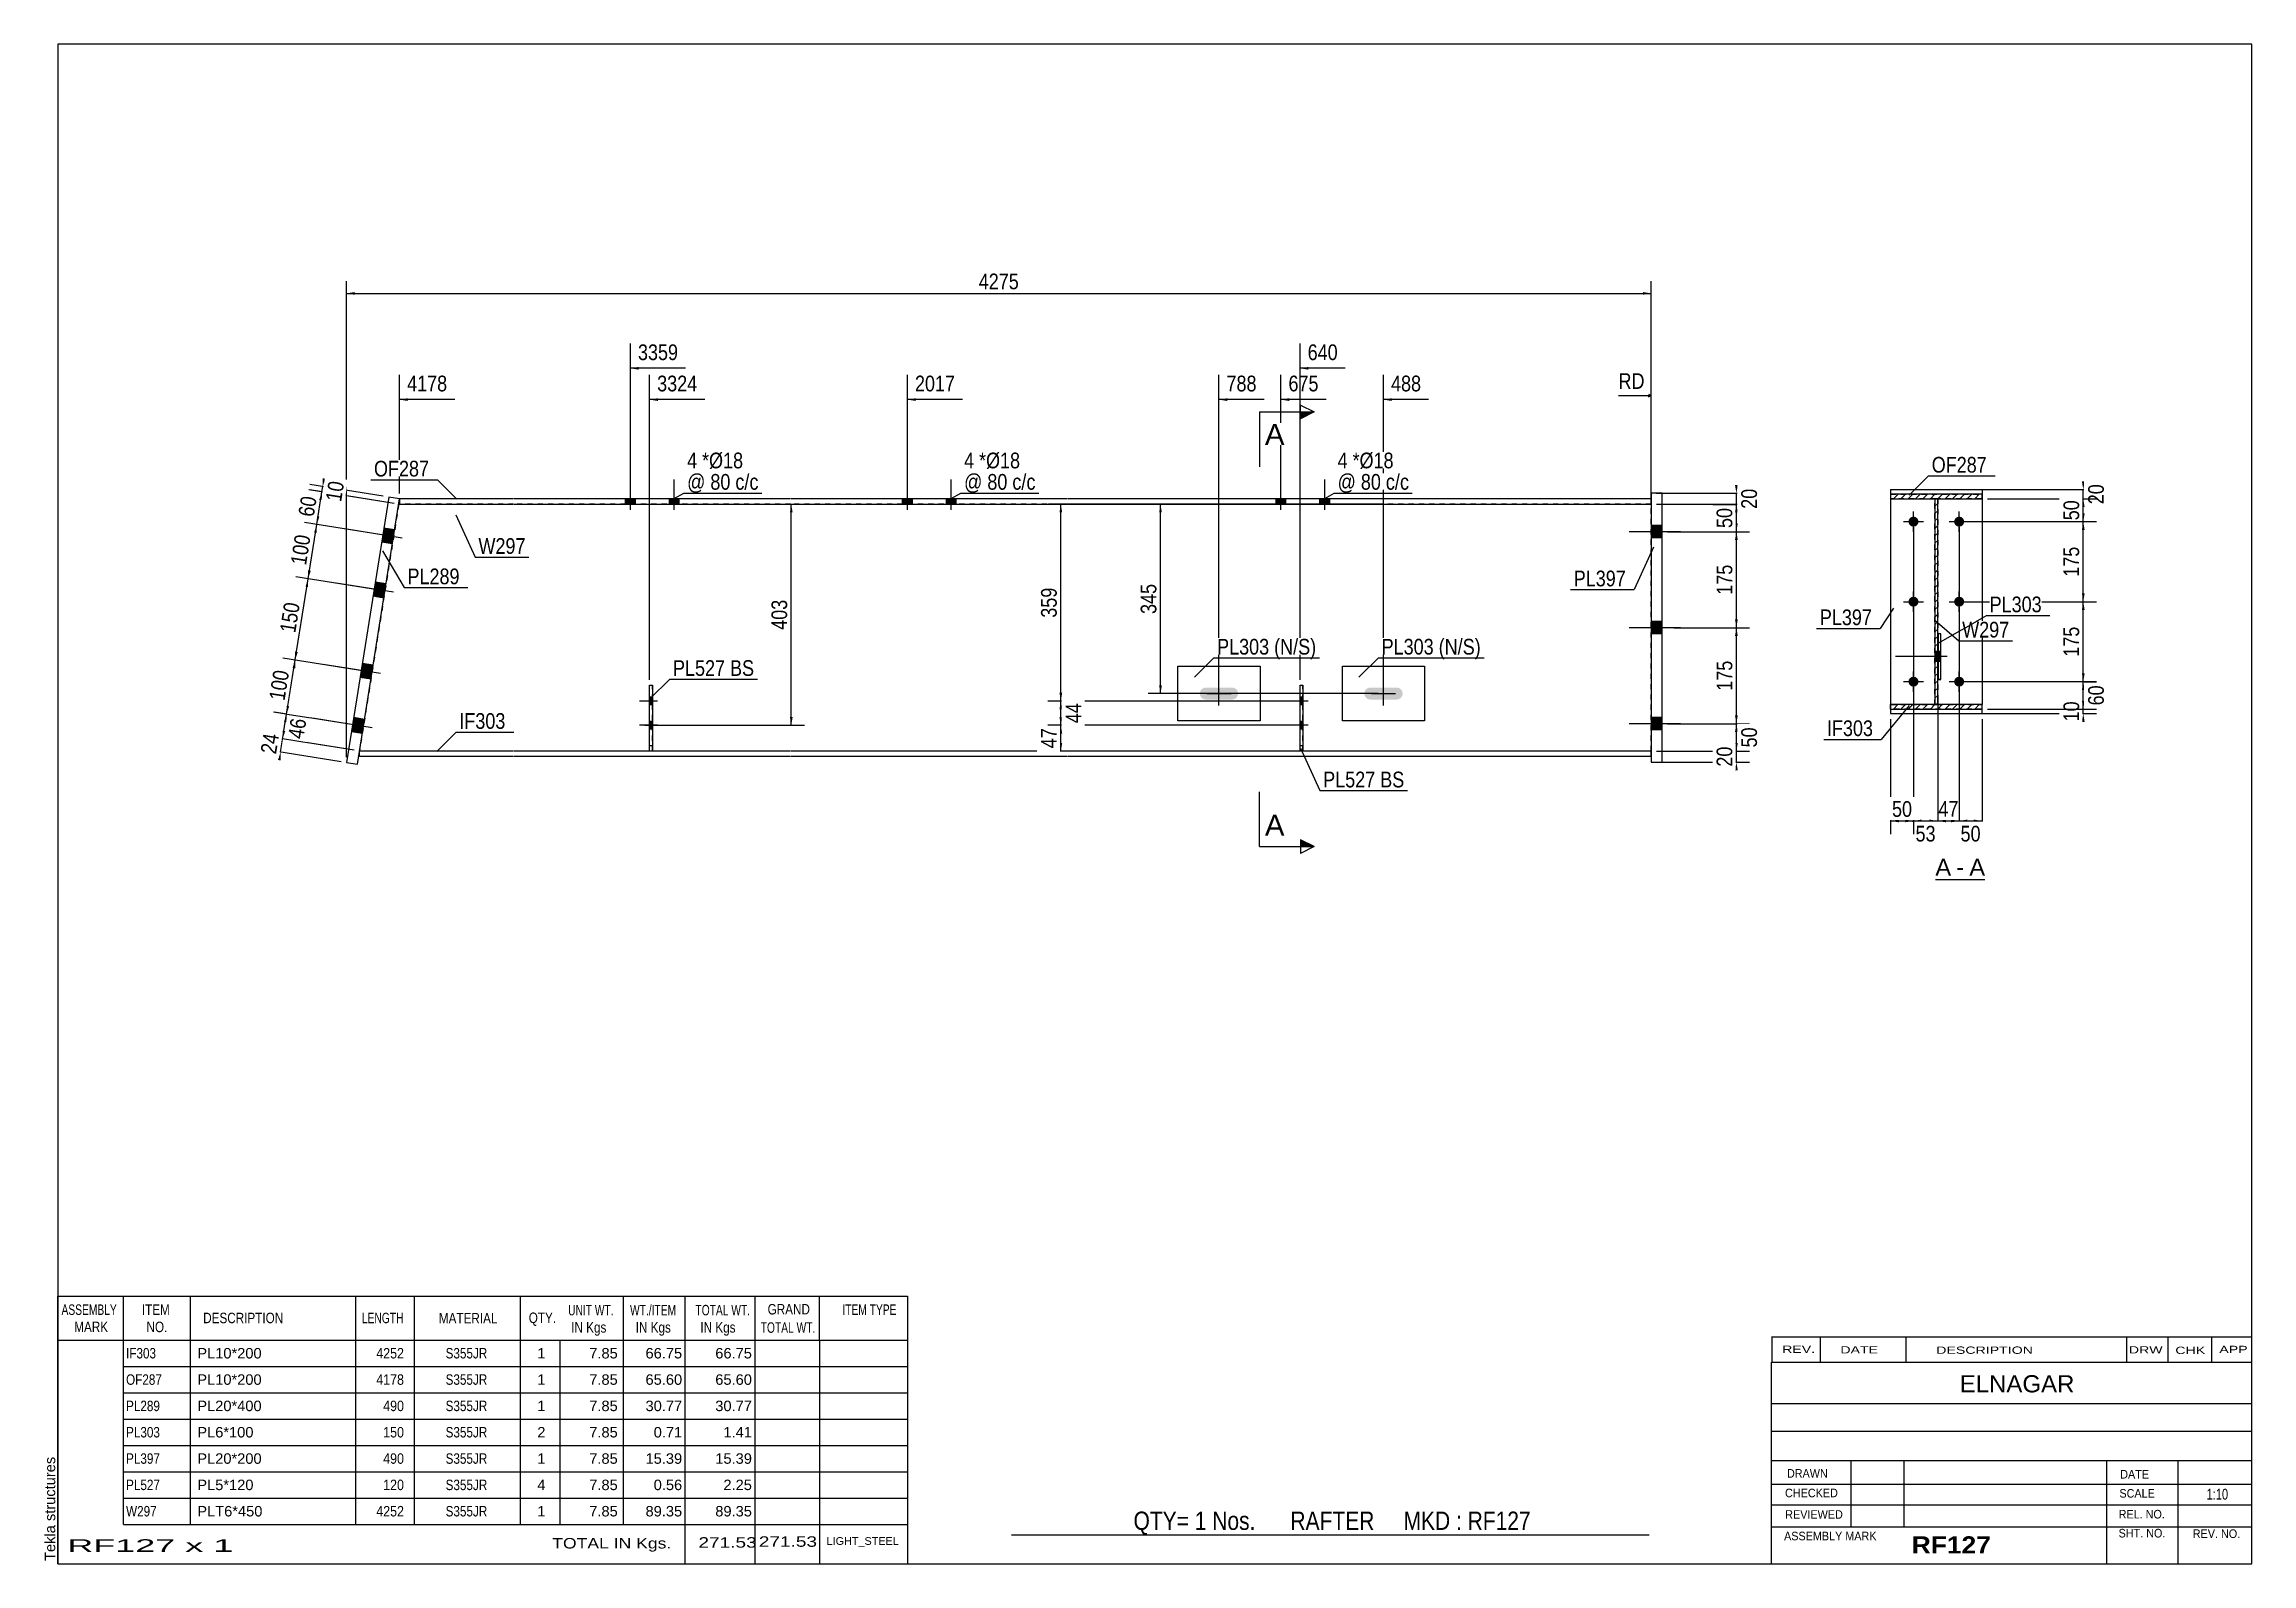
# Model space of a CAD drawing. Header units: millimetres. Extents: x -57 to 345, y -171 to 106.
import ezdxf

# ---------------------------------------------------------------- set-up
doc = ezdxf.new("R2010")
doc.units = ezdxf.units.MM
doc.linetypes.add('DXK_LINE_DOT1', pattern=[1.8814, 0.9407, -0.9407])
doc.linetypes.add('DXK_LINE_DOT2', pattern=[3.9198, 1.9599, -1.9599])
doc.styles.add('Arial', font='ARIAL.TTF', dxfattribs={"height": 0.2})
doc.styles.add('Arial Bold', font='ARIALBD.TTF', dxfattribs={"height": 0.2})
doc.styles.add('Arial Narrow', font='ARIALN.TTF', dxfattribs={"height": 0.2})

# ---------------------------------------------------------------- blocks, each defined once
blk = doc.blocks.new('Unknown-627311287-1210')
at = {"color": 5, "linetype": 'Continuous'}
for p, q in [((345.03, 106.37), (-54.97, 106.37)), ((-54.97, 106.37), (-54.97, -170.63)), ((345.03, -170.63), (345.03, 106.37)), ((-54.97, -170.63), (345.03, -170.63))]:
    blk.add_line(p, q, dxfattribs=at)
at = {"color": 174, "linetype": 'Continuous', "style": 'Arial'}
blk.add_text('Tekla structures', height=1.9102, rotation=90, dxfattribs=at).set_placement((-55.47, -170.13))
blk = doc.blocks.new('Unknown-627311287-12 - 1578')
at = {"color": 7, "linetype": 'Continuous'}
blk.add_line((287.34, -45.93), (296.37, -45.93), dxfattribs=at)
at = {"color": 0, "linetype": 'Continuous'}
blk.add_wipeout([(290.18, -45.18), (290.18, -41.98), (287.34, -41.98), (287.34, -45.18)], dxfattribs=at)
blk.add_wipeout([(292.57, -45.18), (292.57, -41.98), (291.14, -41.98), (291.14, -45.18)], dxfattribs=at)
at = {"color": 96, "linetype": 'Continuous', "style": 'Arial'}
blk.add_text('A', height=3.06, dxfattribs=at).set_placement((287.34, -45.18))
at = {"color": 0, "linetype": 'Continuous'}
blk.add_wipeout([(296.37, -45.18), (296.37, -41.98), (293.53, -41.98), (293.53, -45.18)], dxfattribs=at)
at = {"color": 96, "linetype": 'Continuous', "style": 'Arial'}
for s, p in [('-', (291.14, -45.18)), ('A', (293.53, -45.18))]:
    blk.add_text(s, height=3.06, dxfattribs=at).set_placement(p)
blk = doc.blocks.new('Part-627311287-3753 - 1231')
at = {"color": 7, "linetype": 'DXK_LINE_DOT1'}
for p, q in [((171.51, -22.5), (171.51, -10.5)), ((171.51, -10.5), (172.01, -10.5)), ((172.01, -22.5), (172.01, -10.5)), ((172.01, -22.5), (171.51, -22.5))]:
    blk.add_line(p, q, dxfattribs=at)
blk = doc.blocks.new('Part-627311287-1672 - 1231')
at = {"color": 2, "linetype": 'Continuous'}
for p, q in [((179.21, -17.01), (179.21, -7.01)), ((179.21, -7.01), (194.21, -7.01)), ((194.21, -7.01), (194.21, -17.01)), ((194.21, -17.01), (179.21, -17.01))]:
    blk.add_line(p, q, dxfattribs=at)
blk = doc.blocks.new('Bolt-627311287-1234 - 1231')
at = {"linetype": 'Continuous'}
for points in [[(4.44, 18.17), (4.03, 15.6), (6.01, 15.29), (6.42, 17.86)], [(4.44, 18.17), (4.03, 15.6), (6.01, 15.29), (6.42, 17.86)], [(2.87, 8.3), (2.46, 5.73), (4.44, 5.41), (4.85, 7.98)], [(2.87, 8.3), (2.46, 5.73), (4.44, 5.41), (4.85, 7.98)], [(0.52, -6.52), (0.11, -9.09), (2.08, -9.4), (2.49, -6.83)], [(0.52, -6.52), (0.11, -9.09), (2.08, -9.4), (2.49, -6.83)], [(-1.05, -16.39), (-1.46, -18.96), (0.51, -19.28), (0.92, -16.71)], [(-1.05, -16.39), (-1.46, -18.96), (0.51, -19.28), (0.92, -16.71)]]:
    blk.add_hatch(color=3, dxfattribs=at).paths.add_polyline_path(points)
at = {"color": 3, "linetype": 'Continuous'}
for p, q in [((7.78, 16.32), (-2.67, 17.99)), ((7.78, 16.32), (-2.67, 17.99)), ((6.42, 17.86), (4.44, 18.17)), ((6.42, 17.86), (4.44, 18.17)), ((6.01, 15.29), (4.03, 15.6)), ((6.01, 15.29), (4.03, 15.6)), ((6.21, 6.45), (-4.25, 8.11)), ((6.21, 6.45), (-4.25, 8.11)), ((4.85, 7.98), (2.87, 8.3)), ((4.85, 7.98), (2.87, 8.3)), ((4.44, 5.41), (2.46, 5.73)), ((4.44, 5.41), (2.46, 5.73)), ((3.86, -8.37), (-6.6, -6.7)), ((3.86, -8.37), (-6.6, -6.7)), ((2.49, -6.83), (0.52, -6.52)), ((2.49, -6.83), (0.52, -6.52)), ((2.08, -9.4), (0.11, -9.09)), ((2.08, -9.4), (0.11, -9.09)), ((2.29, -18.24), (-8.17, -16.58)), ((2.29, -18.24), (-8.17, -16.58)), ((0.51, -19.28), (-1.46, -18.96)), ((0.51, -19.28), (-1.46, -18.96)), ((0.92, -16.71), (-1.05, -16.39)), ((0.92, -16.71), (-1.05, -16.39))]:
    blk.add_line(p, q, dxfattribs=at)
blk = doc.blocks.new('Bolt-627311287-1235 - 1231')
at = {"linetype": 'Continuous'}
for points in [[(235.5, 18.6), (235.5, 16.4), (237.5, 16.4), (237.5, 18.6)], [(235.5, 18.6), (235.5, 16.4), (237.5, 16.4), (237.5, 18.6)], [(235.5, 1.1), (235.5, -1.1), (237.5, -1.1), (237.5, 1.1)], [(235.5, 1.1), (235.5, -1.1), (237.5, -1.1), (237.5, 1.1)], [(235.5, -16.4), (235.5, -18.6), (237.5, -18.6), (237.5, -16.4)], [(235.5, -16.4), (235.5, -18.6), (237.5, -18.6), (237.5, -16.4)]]:
    blk.add_hatch(color=3, dxfattribs=at).paths.add_polyline_path(points)
at = {"color": 3, "linetype": 'Continuous'}
for p, q in [((240.84, 17.5), (231.5, 17.5)), ((240.84, 17.5), (231.5, 17.5)), ((237.5, 18.6), (235.5, 18.6)), ((237.5, 18.6), (235.5, 18.6)), ((237.5, 16.4), (235.5, 16.4)), ((237.5, 16.4), (235.5, 16.4)), ((237.5, 1.1), (235.5, 1.1)), ((237.5, 1.1), (235.5, 1.1)), ((240.84, 0), (231.5, 0)), ((240.84, 0), (231.5, 0)), ((237.5, -1.1), (235.5, -1.1)), ((237.5, -1.1), (235.5, -1.1)), ((240.84, -17.5), (231.5, -17.5)), ((240.84, -17.5), (231.5, -17.5)), ((237.5, -16.4), (235.5, -16.4)), ((237.5, -16.4), (235.5, -16.4)), ((237.5, -18.6), (235.5, -18.6)), ((237.5, -18.6), (235.5, -18.6))]:
    blk.add_line(p, q, dxfattribs=at)
blk = doc.blocks.new('Part-627311287-1254 - 1231')
at = {"color": 7, "linetype": 'DXK_LINE_DOT1'}
for p, q in [((7.16, 22.5), (0, -22.5)), ((28.11, 22.5), (7.31, 22.5)), ((78.61, 22.5), (28.21, 22.5)), ((129.11, 22.5), (78.71, 22.5)), ((235.5, 22.5), (129.21, 22.5)), ((235.5, -22.5), (235.5, 22.5)), ((28.11, -22.5), (0, -22.5)), ((78.61, -22.5), (28.21, -22.5)), ((129.11, -22.5), (78.71, -22.5)), ((235.5, -22.5), (129.21, -22.5))]:
    blk.add_line(p, q, dxfattribs=at)
at = {"color": 2, "linetype": 'Continuous'}
blk.add_line((7.16, 22.5), (7.31, 22.5), dxfattribs=at)
blk = doc.blocks.new('Bolt-627311287-4415 - 1231')
at = {"linetype": 'Continuous'}
for points in [[(100.81, 23.5), (99.01, 23.5), (99.01, 22.5), (100.81, 22.5)], [(100.81, 23.5), (99.01, 23.5), (99.01, 22.5), (100.81, 22.5)], [(108.81, 23.5), (107.01, 23.5), (107.01, 22.5), (108.81, 22.5)], [(108.81, 23.5), (107.01, 23.5), (107.01, 22.5), (108.81, 22.5)]]:
    blk.add_hatch(color=3, dxfattribs=at).paths.add_polyline_path(points)
at = {"color": 3, "linetype": 'Continuous'}
for p, q in [((99.91, 21.5), (99.91, 27)), ((99.91, 21.5), (99.91, 27)), ((107.91, 21.5), (107.91, 27)), ((107.91, 21.5), (107.91, 27)), ((99.01, 22.5), (99.01, 23.5)), ((99.01, 22.5), (99.01, 23.5)), ((100.81, 22.5), (100.81, 23.5)), ((100.81, 22.5), (100.81, 23.5)), ((107.01, 22.5), (107.01, 23.5)), ((107.01, 22.5), (107.01, 23.5)), ((108.81, 22.5), (108.81, 23.5)), ((108.81, 22.5), (108.81, 23.5))]:
    blk.add_line(p, q, dxfattribs=at)
blk = doc.blocks.new('Bolt-627311287-3758 - 1231')
at = {"linetype": 'Continuous'}
for points in [[(53.41, -14.07), (53.41, -12.67), (52.91, -12.67), (52.91, -14.07)], [(53.41, -18.5), (53.41, -17.1), (52.91, -17.1), (52.91, -18.5)]]:
    blk.add_hatch(color=3, dxfattribs=at).paths.add_polyline_path(points)
at = {"color": 3, "linetype": 'Continuous'}
for p, q in [((54.36, -13.37), (51.06, -13.37)), ((53.41, -12.67), (52.91, -12.67)), ((53.41, -14.07), (52.91, -14.07)), ((54.36, -17.8), (51.06, -17.8)), ((53.41, -17.1), (52.91, -17.1)), ((53.41, -18.5), (52.91, -18.5))]:
    blk.add_line(p, q, dxfattribs=at)
blk = doc.blocks.new('Part-627311287-1276 - 1231')
at = {"color": 2, "linetype": 'Continuous'}
for p, q in [((5.34, 23.8), (-2.36, -24.59)), ((-0.38, -24.9), (7.31, 23.49)), ((7.31, 23.49), (5.34, 23.8)), ((-2.36, -24.59), (-0.38, -24.9))]:
    blk.add_line(p, q, dxfattribs=at)
blk = doc.blocks.new('Bolt-627311287-4414 - 1231')
at = {"linetype": 'Continuous'}
for points in [[(168.91, 23.5), (167.11, 23.5), (167.11, 22.5), (168.91, 22.5)], [(168.91, 23.5), (167.11, 23.5), (167.11, 22.5), (168.91, 22.5)], [(176.91, 23.5), (175.11, 23.5), (175.11, 22.5), (176.91, 22.5)], [(176.91, 23.5), (175.11, 23.5), (175.11, 22.5), (176.91, 22.5)]]:
    blk.add_hatch(color=3, dxfattribs=at).paths.add_polyline_path(points)
at = {"color": 3, "linetype": 'Continuous'}
for p, q in [((168.01, 21.5), (168.01, 27)), ((168.01, 21.5), (168.01, 27)), ((176.01, 21.5), (176.01, 27)), ((176.01, 21.5), (176.01, 27)), ((167.11, 22.5), (167.11, 23.5)), ((167.11, 22.5), (167.11, 23.5)), ((168.91, 22.5), (168.91, 23.5)), ((168.91, 22.5), (168.91, 23.5)), ((175.11, 22.5), (175.11, 23.5)), ((175.11, 22.5), (175.11, 23.5)), ((176.91, 22.5), (176.91, 23.5)), ((176.91, 22.5), (176.91, 23.5))]:
    blk.add_line(p, q, dxfattribs=at)
blk = doc.blocks.new('Bolt-627311287-3759 - 1231')
at = {"color": 3, "linetype": 'DXK_LINE_DOT2'}
for p, q in [((53.41, -12.67), (52.91, -12.67)), ((54.21, -13.37), (52.91, -13.37)), ((53.41, -14.07), (52.91, -14.07)), ((53.41, -17.1), (52.91, -17.1)), ((54.21, -17.8), (52.91, -17.8)), ((53.41, -18.5), (52.91, -18.5))]:
    blk.add_line(p, q, dxfattribs=at)
blk = doc.blocks.new('Part-627311287-1298 - 1231')
at = {"color": 2, "linetype": 'Continuous'}
for p, q in [((237.5, 24.5), (235.5, 24.5)), ((235.5, 24.5), (235.5, -24.5)), ((237.5, -24.5), (237.5, 24.5)), ((235.5, -24.5), (237.5, -24.5))]:
    blk.add_line(p, q, dxfattribs=at)
blk = doc.blocks.new('Part-627311287-1320 - 1231')
at = {"color": 2, "linetype": 'Continuous'}
for p, q in [((0, -23.5), (0, -22.5)), ((28.11, -22.5), (0, -22.5)), ((28.11, -23.5), (0, -23.5)), ((52.91, -22.5), (28.21, -22.5)), ((78.61, -23.5), (28.21, -23.5)), ((78.61, -22.5), (53.41, -22.5)), ((129.11, -22.5), (78.71, -22.5)), ((129.11, -23.5), (78.71, -23.5)), ((171.51, -22.5), (129.21, -22.5)), ((235.5, -23.5), (129.21, -23.5)), ((235.5, -22.5), (172.01, -22.5)), ((235.5, -23.5), (235.5, -22.5))]:
    blk.add_line(p, q, dxfattribs=at)
blk = doc.blocks.new('Part-627311287-1342 - 1231')
at = {"color": 2, "linetype": 'Continuous'}
for p, q in [((7.31, 23.5), (7.31, 22.5)), ((28.11, 23.5), (7.31, 23.5)), ((7.31, 22.5), (28.11, 22.5)), ((78.61, 23.5), (28.21, 23.5)), ((28.21, 22.5), (78.61, 22.5)), ((129.11, 23.5), (78.71, 23.5)), ((78.71, 22.5), (129.11, 22.5)), ((235.5, 23.5), (129.21, 23.5)), ((129.21, 22.5), (235.5, 22.5)), ((235.5, 22.5), (235.5, 23.5))]:
    blk.add_line(p, q, dxfattribs=at)
blk = doc.blocks.new('Bolt-627311287-1343 - 1231')
at = {"linetype": 'Continuous'}
blk.add_hatch(color=3, dxfattribs=at).paths.add_polyline_path([(189.88, -12.79), (190.12, -12.43), (190.21, -12.01), (190.12, -11.59), (189.88, -11.23), (189.53, -10.99), (189.11, -10.91), (184.31, -10.91), (183.89, -10.99), (183.53, -11.23), (183.29, -11.59), (183.21, -12.01), (183.29, -12.43), (183.53, -12.79), (183.89, -13.02), (184.31, -13.11), (189.11, -13.11), (189.53, -13.02)])
at = {"color": 3, "linetype": 'Continuous'}
for p, q in [((184.51, -12.01), (188.91, -12.01)), ((186.71, -14.21), (186.71, -9.81))]:
    blk.add_line(p, q, dxfattribs=at)
blk = doc.blocks.new('Bolt-627311287-1344 - 1231')
at = {"linetype": 'Continuous'}
blk.add_hatch(color=3, dxfattribs=at).paths.add_polyline_path([(159.88, -12.79), (160.12, -12.43), (160.21, -12.01), (160.12, -11.59), (159.88, -11.23), (159.53, -10.99), (159.11, -10.91), (154.31, -10.91), (153.89, -10.99), (153.53, -11.23), (153.29, -11.59), (153.21, -12.01), (153.29, -12.43), (153.53, -12.79), (153.89, -13.02), (154.31, -13.11), (159.11, -13.11), (159.53, -13.02)])
at = {"color": 3, "linetype": 'Continuous'}
for p, q in [((154.51, -12.01), (158.91, -12.01)), ((156.71, -14.21), (156.71, -9.81))]:
    blk.add_line(p, q, dxfattribs=at)
blk = doc.blocks.new('Part-627311287-1673 - 1231')
at = {"color": 2, "linetype": 'Continuous'}
for p, q in [((149.21, -17.01), (149.21, -7.01)), ((149.21, -7.01), (164.21, -7.01)), ((164.21, -7.01), (164.21, -17.01)), ((164.21, -17.01), (149.21, -17.01))]:
    blk.add_line(p, q, dxfattribs=at)
blk = doc.blocks.new('Part-627311287-3754 - 1231')
at = {"color": 2, "linetype": 'Continuous'}
for p, q in [((52.91, -22.5), (52.91, -10.5)), ((52.91, -10.5), (53.41, -10.5)), ((53.41, -10.5), (53.41, -22.5)), ((53.41, -22.5), (52.91, -22.5))]:
    blk.add_line(p, q, dxfattribs=at)
at = {"color": 7, "linetype": 'DXK_LINE_DOT1'}
blk.add_line((52.91, -21.5), (53.41, -21.5), dxfattribs=at)
blk = doc.blocks.new('Part-627311287-3752 - 1231')
at = {"color": 2, "linetype": 'Continuous'}
for p, q in [((171.51, -22.5), (171.51, -10.5)), ((171.51, -10.5), (172.01, -10.5)), ((172.01, -10.5), (172.01, -22.5)), ((172.01, -22.5), (171.51, -22.5))]:
    blk.add_line(p, q, dxfattribs=at)
at = {"color": 7, "linetype": 'DXK_LINE_DOT1'}
blk.add_line((171.51, -21.5), (172.01, -21.5), dxfattribs=at)
blk = doc.blocks.new('Part-627311287-3755 - 1231')
at = {"color": 7, "linetype": 'DXK_LINE_DOT1'}
for p, q in [((52.91, -22.5), (52.91, -10.5)), ((52.91, -10.5), (53.41, -10.5)), ((53.41, -22.5), (53.41, -10.5)), ((53.41, -22.5), (52.91, -22.5))]:
    blk.add_line(p, q, dxfattribs=at)
blk = doc.blocks.new('Bolt-627311287-3756 - 1231')
at = {"linetype": 'Continuous'}
for points in [[(172.01, -14.07), (172.01, -12.67), (171.51, -12.67), (171.51, -14.07)], [(172.01, -18.5), (172.01, -17.1), (171.51, -17.1), (171.51, -18.5)]]:
    blk.add_hatch(color=3, dxfattribs=at).paths.add_polyline_path(points)
at = {"color": 3, "linetype": 'Continuous'}
for p, q in [((172.96, -13.37), (169.66, -13.37)), ((172.01, -12.67), (171.51, -12.67)), ((172.01, -14.07), (171.51, -14.07)), ((172.96, -17.8), (169.66, -17.8)), ((172.01, -17.1), (171.51, -17.1)), ((172.01, -18.5), (171.51, -18.5))]:
    blk.add_line(p, q, dxfattribs=at)
blk = doc.blocks.new('Bolt-627311287-3757 - 1231')
at = {"color": 3, "linetype": 'DXK_LINE_DOT2'}
for p, q in [((172.01, -12.67), (171.51, -12.67)), ((172.81, -13.37), (171.51, -13.37)), ((172.01, -14.07), (171.51, -14.07)), ((172.01, -17.1), (171.51, -17.1)), ((172.81, -17.8), (171.51, -17.8)), ((172.01, -18.5), (171.51, -18.5))]:
    blk.add_line(p, q, dxfattribs=at)
blk = doc.blocks.new('Bolt-627311287-4416 - 1231')
at = {"linetype": 'Continuous'}
for points in [[(50.31, 23.5), (48.51, 23.5), (48.51, 22.5), (50.31, 22.5)], [(50.31, 23.5), (48.51, 23.5), (48.51, 22.5), (50.31, 22.5)], [(58.31, 23.5), (56.51, 23.5), (56.51, 22.5), (58.31, 22.5)], [(58.31, 23.5), (56.51, 23.5), (56.51, 22.5), (58.31, 22.5)]]:
    blk.add_hatch(color=3, dxfattribs=at).paths.add_polyline_path(points)
at = {"color": 3, "linetype": 'Continuous'}
for p, q in [((49.41, 21.5), (49.41, 27)), ((49.41, 21.5), (49.41, 27)), ((57.41, 21.5), (57.41, 27)), ((57.41, 21.5), (57.41, 27)), ((48.51, 22.5), (48.51, 23.5)), ((48.51, 22.5), (48.51, 23.5)), ((50.31, 22.5), (50.31, 23.5)), ((50.31, 22.5), (50.31, 23.5)), ((56.51, 22.5), (56.51, 23.5)), ((56.51, 22.5), (56.51, 23.5)), ((58.31, 22.5), (58.31, 23.5)), ((58.31, 22.5), (58.31, 23.5))]:
    blk.add_line(p, q, dxfattribs=at)
blk = doc.blocks.new('Part-627311287-1586 - 1578')
at = {"linetype": 'Continuous'}
h = blk.add_hatch(dxfattribs=at)
h.set_pattern_fill('', scale=0.3, style=0, pattern_type=0)
h.set_pattern_definition([(45, (287.2494, 23.4927), (-0.67352, 0.67352), [])])
h.paths.add_polyline_path([(287.75, 23.49), (287.25, 23.49), (287.25, -14.01), (287.75, -14.01)])
at = {"color": 7, "linetype": 'DXK_LINE_DOT1'}
for p, q in [((287.25, 23.49), (287.75, 23.49)), ((287.25, -14.01), (287.25, 23.49)), ((287.75, 23.49), (287.75, -14.01)), ((287.75, -14.01), (287.25, -14.01))]:
    blk.add_line(p, q, dxfattribs=at)
at = {"color": 2, "linetype": 'Continuous'}
for p, q in [((287.75, 23.49), (287.25, 23.49)), ((287.25, 23.49), (287.25, -14.01)), ((287.75, -14.01), (287.75, 23.49)), ((287.25, -14.01), (287.75, -14.01))]:
    blk.add_line(p, q, dxfattribs=at)
blk = doc.blocks.new('Part-627311287-1592 - 1578')
at = {"color": 2, "linetype": 'Continuous'}
for p, q in [((279.17, 25.16), (279.17, 24.33)), ((279.17, 25.16), (295.83, 25.16)), ((295.83, 25.16), (295.83, 24.33)), ((279.17, 23.49), (279.17, -14.01)), ((295.83, 23.49), (295.83, -14.01)), ((279.17, -14.84), (279.17, -15.67)), ((279.17, -15.67), (295.83, -15.67)), ((295.83, -15.67), (295.83, -14.84))]:
    blk.add_line(p, q, dxfattribs=at)
at = {"color": 7, "linetype": 'DXK_LINE_DOT1'}
for p, q in [((279.17, 24.33), (279.17, 23.49)), ((295.83, 24.33), (295.83, 23.49)), ((279.17, -14.84), (279.17, -14.01)), ((295.83, -14.84), (295.83, -14.01))]:
    blk.add_line(p, q, dxfattribs=at)
blk = doc.blocks.new('Part-627311287-1597 - 1578')
at = {"linetype": 'Continuous'}
h = blk.add_hatch(dxfattribs=at)
h.set_pattern_fill('', scale=0.3, style=0, pattern_type=0)
h.set_pattern_definition([(45, (279.1661, 24.326), (-0.67352, 0.67352), [])])
h.paths.add_polyline_path([(295.83, 24.33), (279.17, 24.33), (279.17, 23.49), (295.83, 23.49)])
at = {"color": 7, "linetype": 'DXK_LINE_DOT1'}
for p, q in [((279.17, 24.33), (295.83, 24.33)), ((287.25, 23.49), (279.17, 23.49)), ((295.83, 23.49), (287.75, 23.49))]:
    blk.add_line(p, q, dxfattribs=at)
at = {"color": 2, "linetype": 'Continuous'}
for p, q in [((295.83, 24.33), (279.17, 24.33)), ((279.17, 24.33), (279.17, 23.49)), ((295.83, 23.49), (295.83, 24.33)), ((279.17, 23.49), (295.83, 23.49))]:
    blk.add_line(p, q, dxfattribs=at)
blk = doc.blocks.new('Part-627311287-1602 - 1578')
at = {"linetype": 'Continuous'}
h = blk.add_hatch(dxfattribs=at)
h.set_pattern_fill('', scale=0.3, style=0, pattern_type=0)
h.set_pattern_definition([(45, (279.1661, -14.0073), (-0.67352, 0.67352), [])])
h.paths.add_polyline_path([(295.83, -14.01), (279.17, -14.01), (279.17, -14.84), (295.83, -14.84)])
at = {"color": 7, "linetype": 'DXK_LINE_DOT1'}
for p, q in [((279.17, -14.01), (287.25, -14.01)), ((295.83, -14.84), (279.17, -14.84)), ((287.75, -14.01), (295.83, -14.01))]:
    blk.add_line(p, q, dxfattribs=at)
at = {"color": 2, "linetype": 'Continuous'}
for p, q in [((295.83, -14.01), (279.17, -14.01)), ((279.17, -14.01), (279.17, -14.84)), ((279.17, -14.84), (295.83, -14.84)), ((295.83, -14.84), (295.83, -14.01))]:
    blk.add_line(p, q, dxfattribs=at)
blk = doc.blocks.new('Bolt-627311287-1604 - 1578')
at = {"linetype": 'Continuous'}
for points in [[(282.42, 19.33, -1), (284.25, 19.33, -1)], [(290.75, 19.33, -1), (292.58, 19.33, -1)], [(282.42, 4.74, -1), (284.25, 4.74, -1)], [(290.75, 4.74, -1), (292.58, 4.74, -1)], [(282.42, -9.84, -1), (284.25, -9.84, -1)], [(290.75, -9.84, -1), (292.58, -9.84, -1)]]:
    blk.add_hatch(color=3, dxfattribs=at).paths.add_polyline_path(points)
at = {"color": 3, "linetype": 'Continuous'}
for p, q in [((283.33, 17.49), (283.33, 21.16)), ((291.67, 17.49), (291.67, 21.16)), ((281.5, 19.33), (285.17, 19.33)), ((289.83, 19.33), (293.5, 19.33)), ((281.5, 4.74), (285.17, 4.74)), ((283.33, 2.91), (283.33, 6.58)), ((289.83, 4.74), (293.5, 4.74)), ((291.67, 2.91), (291.67, 6.58)), ((283.33, -11.67), (283.33, -8.01)), ((291.67, -11.67), (291.67, -8.01)), ((281.5, -9.84), (285.17, -9.84)), ((289.83, -9.84), (293.5, -9.84))]:
    blk.add_line(p, q, dxfattribs=at)
blk = doc.blocks.new('Bolt-627311287-1605 - 1578')
at = {"linetype": 'Continuous'}
for points in [[(287.75, -6.18), (287.75, -4.35), (287.25, -4.35), (287.25, -6.18)], [(288.33, -6.18), (288.33, -4.35), (287.83, -4.35), (287.83, -6.18)]]:
    blk.add_hatch(color=3, dxfattribs=at).paths.add_polyline_path(points)
at = {"color": 3, "linetype": 'Continuous'}
for p, q in [((289.46, -5.26), (280.04, -5.26)), ((287.75, -4.35), (287.25, -4.35)), ((287.75, -6.18), (287.25, -6.18)), ((288.33, -4.35), (287.83, -4.35)), ((288.33, -6.18), (287.83, -6.18))]:
    blk.add_line(p, q, dxfattribs=at)
blk = doc.blocks.new('Part-627311287-1868 - 1578')
at = {"color": 2, "linetype": 'Continuous'}
for p, q in [((288.33, -1.1), (287.83, -1.1)), ((287.83, -1.1), (287.83, -9.43)), ((288.33, -9.43), (288.33, -1.1)), ((287.83, -9.43), (288.33, -9.43))]:
    blk.add_line(p, q, dxfattribs=at)
at = {"color": 7, "linetype": 'DXK_LINE_DOT1'}
for p, q in [((288.33, -1.1), (287.83, -1.1)), ((288.33, -9.43), (287.83, -9.43))]:
    blk.add_line(p, q, dxfattribs=at)
blk = doc.blocks.new('StraightDimension-627311287-3416 - 1231')
at = {"linetype": 'Continuous'}
for points in [[(-13.77, -17.21), (-13.29, -15.76), (-13.28, -17.29)], [(-13.52, -18.83), (-14, -20.27), (-14.02, -18.75)]]:
    blk.add_hatch(color=7, dxfattribs=at).paths.add_polyline_path(points)
at = {"color": 7, "linetype": 'Continuous'}
for p, q in [((-0.27, -17.83), (-15.66, -15.39)), ((-14, -20.27), (-13.29, -15.76)), ((-0.99, -22.34), (-16.37, -19.9))]:
    blk.add_line(p, q, dxfattribs=at)
at = {"color": 0}
blk.add_wipeout([(-8.97, -16.3), (-13.12, -15.64), (-13.88, -20.44), (-9.73, -21.1)], dxfattribs=at)
at = {"color": 3, "style": 'Arial Narrow'}
blk.add_text('46', height=2.863, rotation=80.9647, dxfattribs=at).set_placement((-10.23, -20.41))
blk = doc.blocks.new('StraightDimension-627311287-4151 - 1231')
at = {"linetype": 'Continuous'}
for points in [[(145.8, 21), (146.05, 22.5), (146.3, 21)], [(146.3, -10.51), (146.05, -12.01), (145.8, -10.51)]]:
    blk.add_hatch(color=7, dxfattribs=at).paths.add_polyline_path(points)
at = {"color": 7, "linetype": 'Continuous'}
for p, q in [((149, 22.5), (143.8, 22.5)), ((146.05, -12.01), (146.05, 22.5)), ((185.71, -12.01), (143.8, -12.01))]:
    blk.add_line(p, q, dxfattribs=at)
at = {"color": 0}
blk.add_wipeout([(145.9, 8.59), (141.7, 8.59), (141.7, 1.9), (145.9, 1.9)], dxfattribs=at)
at = {"color": 3, "style": 'Arial Narrow'}
blk.add_text('345', height=2.863, rotation=90.0002, dxfattribs=at).set_placement((145.3, 2.5))
blk = doc.blocks.new('StraightDimension-627311287-2900 - 1231')
at = {"linetype": 'Continuous'}
for points in [[(250.8, 21), (251.05, 22.5), (251.3, 21)], [(251.3, 19), (251.05, 17.5), (250.8, 19)]]:
    blk.add_hatch(color=7, dxfattribs=at).paths.add_polyline_path(points)
at = {"color": 7, "linetype": 'Continuous'}
for p, q in [((236.5, 22.5), (253.45, 22.5)), ((251.05, 17.5), (251.05, 22.5)), ((238.5, 17.5), (253.45, 17.5))]:
    blk.add_line(p, q, dxfattribs=at)
at = {"color": 0}
blk.add_wipeout([(250.9, 22.43), (246.7, 22.43), (246.7, 17.57), (250.9, 17.57)], dxfattribs=at)
at = {"color": 3, "style": 'Arial Narrow'}
blk.add_text('50', height=2.863, rotation=90.0002, dxfattribs=at).set_placement((250.3, 18.17))
blk = doc.blocks.new('StraightDimension-627311287-4035 - 1231')
at = {"linetype": 'Continuous'}
for points in [[(127.63, -19.3), (127.88, -17.8), (128.13, -19.3)], [(128.13, -21), (127.88, -22.5), (127.63, -21)]]:
    blk.add_hatch(color=7, dxfattribs=at).paths.add_polyline_path(points)
at = {"color": 7, "linetype": 'Continuous'}
for p, q in [((172.08, -17.8), (125.63, -17.8)), ((127.88, -22.5), (127.88, -17.8)), ((185.71, -22.5), (125.63, -22.5))]:
    blk.add_line(p, q, dxfattribs=at)
at = {"color": 0}
blk.add_wipeout([(127.73, -17.72), (123.53, -17.72), (123.53, -22.58), (127.73, -22.58)], dxfattribs=at)
at = {"color": 3, "style": 'Arial Narrow'}
blk.add_text('47', height=2.863, rotation=90.0002, dxfattribs=at).set_placement((127.13, -21.98))
blk = doc.blocks.new('StraightDimension-627311287-3413 - 1231')
at = {"linetype": 'Continuous'}
for points in [[(-8.27, 17.36), (-7.79, 18.8), (-7.78, 17.28)], [(-8.88, 10.37), (-9.36, 8.93), (-9.37, 10.45)]]:
    blk.add_hatch(color=7, dxfattribs=at).paths.add_polyline_path(points)
at = {"color": 7, "linetype": 'Continuous'}
for p, q in [((5.23, 16.73), (-10.01, 19.15)), ((-9.36, 8.93), (-7.79, 18.8)), ((3.66, 6.86), (-11.58, 9.28))]:
    blk.add_line(p, q, dxfattribs=at)
at = {"color": 0}
blk.add_wipeout([(-8.2, 17.19), (-12.35, 17.85), (-13.4, 11.25), (-9.25, 10.59)], dxfattribs=at)
at = {"color": 3, "style": 'Arial Narrow'}
blk.add_text('100', height=2.863, rotation=80.9647, dxfattribs=at).set_placement((-9.75, 11.27))
blk = doc.blocks.new('StraightDimension-627311287-4292 - 1231')
at = {"linetype": 'Continuous'}
blk.add_hatch(color=7, dxfattribs=at).paths.add_polyline_path([(169.51, 41.33), (168.01, 41.58), (169.51, 41.83)])
at = {"color": 7, "linetype": 'Continuous'}
for p, q in [((168.01, 26.8), (168.01, 46.08)), ((176.24, 41.58), (168.01, 41.58))]:
    blk.add_line(p, q, dxfattribs=at)
at = {"color": 0}
blk.add_wipeout([(175.47, 42.48), (175.47, 46.68), (168.78, 46.68), (168.78, 42.48)], dxfattribs=at)
at = {"color": 3, "style": 'Arial Narrow'}
blk.add_text('675', height=2.863, dxfattribs=at).set_placement((169.38, 43.08))
blk = doc.blocks.new('StraightDimension-627311287-4297 - 1231')
at = {"linetype": 'Continuous'}
blk.add_hatch(color=7, dxfattribs=at).paths.add_polyline_path([(8.81, 41.33), (7.31, 41.58), (8.81, 41.83)])
at = {"color": 7, "linetype": 'Continuous'}
for p, q in [((7.31, 24.49), (7.31, 46.08)), ((17.38, 41.58), (7.31, 41.58))]:
    blk.add_line(p, q, dxfattribs=at)
at = {"color": 0}
blk.add_wipeout([(16.6, 42.48), (16.6, 46.68), (8.09, 46.68), (8.09, 42.48)], dxfattribs=at)
at = {"color": 3, "style": 'Arial Narrow'}
blk.add_text('4178', height=2.863, dxfattribs=at).set_placement((8.69, 43.08))
blk = doc.blocks.new('StraightDimension-627311287-4293 - 1231')
at = {"linetype": 'Continuous'}
blk.add_hatch(color=7, dxfattribs=at).paths.add_polyline_path([(158.21, 41.33), (156.71, 41.58), (158.21, 41.83)])
at = {"color": 7, "linetype": 'Continuous'}
for p, q in [((156.71, -11.01), (156.71, 46.08)), ((164.94, 41.58), (156.71, 41.58))]:
    blk.add_line(p, q, dxfattribs=at)
at = {"color": 0}
blk.add_wipeout([(164.17, 42.48), (164.17, 46.68), (157.48, 46.68), (157.48, 42.48)], dxfattribs=at)
at = {"color": 3, "style": 'Arial Narrow'}
blk.add_text('788', height=2.863, dxfattribs=at).set_placement((158.08, 43.08))
blk = doc.blocks.new('StraightDimension-627311287-3414 - 1231')
at = {"linetype": 'Continuous'}
for points in [[(-9.84, 7.48), (-9.36, 8.93), (-9.35, 7.4)], [(-11.23, -4.45), (-11.72, -5.89), (-11.73, -4.37)]]:
    blk.add_hatch(color=7, dxfattribs=at).paths.add_polyline_path(points)
at = {"color": 7, "linetype": 'Continuous'}
for p, q in [((-11.72, -5.89), (-9.36, 8.93)), ((3.66, 6.86), (-11.58, 9.28)), ((1.3, -7.96), (-13.94, -5.54))]:
    blk.add_line(p, q, dxfattribs=at)
at = {"color": 0}
blk.add_wipeout([(-10.16, 4.84), (-14.31, 5.5), (-15.36, -1.1), (-11.21, -1.76)], dxfattribs=at)
at = {"color": 3, "style": 'Arial Narrow'}
blk.add_text('150', height=2.863, rotation=80.9647, dxfattribs=at).set_placement((-11.71, -1.07))
blk = doc.blocks.new('StraightDimension-627311287-4291 - 1231')
at = {"linetype": 'Continuous'}
blk.add_hatch(color=7, dxfattribs=at).paths.add_polyline_path([(173.01, 47.03), (171.51, 47.28), (173.01, 47.53)])
at = {"color": 7, "linetype": 'Continuous'}
for p, q in [((171.51, -9.5), (171.51, 51.78)), ((179.74, 47.28), (171.51, 47.28))]:
    blk.add_line(p, q, dxfattribs=at)
at = {"color": 0}
blk.add_wipeout([(178.97, 48.18), (178.97, 52.38), (172.28, 52.38), (172.28, 48.18)], dxfattribs=at)
at = {"color": 3, "style": 'Arial Narrow'}
blk.add_text('640', height=2.863, dxfattribs=at).set_placement((172.88, 48.78))
blk = doc.blocks.new('StraightDimension-627311287-2901 - 1231')
at = {"linetype": 'Continuous'}
for points in [[(250.8, 16), (251.05, 17.5), (251.3, 16)], [(251.3, 1.5), (251.05, 0), (250.8, 1.5)]]:
    blk.add_hatch(color=7, dxfattribs=at).paths.add_polyline_path(points)
at = {"color": 7, "linetype": 'Continuous'}
for p, q in [((238.5, 17.5), (253.45, 17.5)), ((251.05, 0), (251.05, 17.5)), ((239.63, 0), (253.45, 0))]:
    blk.add_line(p, q, dxfattribs=at)
at = {"color": 0}
blk.add_wipeout([(250.9, 12.09), (246.7, 12.09), (246.7, 5.41), (250.9, 5.41)], dxfattribs=at)
at = {"color": 3, "style": 'Arial Narrow'}
blk.add_text('175', height=2.863, rotation=90.0002, dxfattribs=at).set_placement((250.3, 6.01))
blk = doc.blocks.new('StraightDimension-627311287-4295 - 1231')
at = {"linetype": 'Continuous'}
blk.add_hatch(color=7, dxfattribs=at).paths.add_polyline_path([(54.41, 41.33), (52.91, 41.58), (54.41, 41.83)])
at = {"color": 7, "linetype": 'Continuous'}
for p, q in [((52.91, -9.5), (52.91, 46.08)), ((62.97, 41.58), (52.91, 41.58))]:
    blk.add_line(p, q, dxfattribs=at)
at = {"color": 0}
blk.add_wipeout([(62.19, 42.48), (62.19, 46.68), (53.68, 46.68), (53.68, 42.48)], dxfattribs=at)
at = {"color": 3, "style": 'Arial Narrow'}
blk.add_text('3324', height=2.863, dxfattribs=at).set_placement((54.28, 43.08))
blk = doc.blocks.new('StraightDimension-627311287-2902 - 1231')
at = {"linetype": 'Continuous'}
for points in [[(250.8, -1.5), (251.05, 0), (251.3, -1.5)], [(251.3, -16), (251.05, -17.5), (250.8, -16)]]:
    blk.add_hatch(color=7, dxfattribs=at).paths.add_polyline_path(points)
at = {"color": 7, "linetype": 'Continuous'}
for p, q in [((239.63, 0), (253.45, 0)), ((251.05, -17.5), (251.05, 0)), ((238.5, -17.5), (253.45, -17.5))]:
    blk.add_line(p, q, dxfattribs=at)
at = {"color": 0}
blk.add_wipeout([(250.9, -5.41), (246.7, -5.41), (246.7, -12.09), (250.9, -12.09)], dxfattribs=at)
at = {"color": 3, "style": 'Arial Narrow'}
blk.add_text('175', height=2.863, rotation=90.0002, dxfattribs=at).set_placement((250.3, -11.49))
blk = doc.blocks.new('StraightDimension-627311287-3412 - 1231')
at = {"linetype": 'Continuous'}
for points in [[(-7.33, 23.31), (-6.84, 24.75), (-6.83, 23.23)], [(-7.31, 20.24), (-7.79, 18.8), (-7.8, 20.32)]]:
    blk.add_hatch(color=7, dxfattribs=at).paths.add_polyline_path(points)
at = {"color": 7, "linetype": 'Continuous'}
for p, q in [((6.33, 22.66), (-9.07, 25.1)), ((-7.79, 18.8), (-6.84, 24.75)), ((5.23, 16.73), (-10.01, 19.15))]:
    blk.add_line(p, q, dxfattribs=at)
at = {"color": 0}
blk.add_wipeout([(-7.08, 24.2), (-11.23, 24.86), (-11.99, 20.06), (-7.85, 19.4)], dxfattribs=at)
at = {"color": 3, "style": 'Arial Narrow'}
blk.add_text('60', height=2.863, rotation=80.9647, dxfattribs=at).set_placement((-8.35, 20.09))
blk = doc.blocks.new('StraightDimension-627311287-2899 - 1231')
at = {"linetype": 'Continuous'}
for points in [[(251.3, 26), (251.05, 24.5), (250.8, 26)], [(250.8, 21), (251.05, 22.5), (251.3, 21)]]:
    blk.add_hatch(color=7, dxfattribs=at).paths.add_polyline_path(points)
at = {"color": 7, "linetype": 'Continuous'}
for p, q in [((236.5, 24.5), (253.3, 24.5)), ((251.05, 22.5), (251.05, 24.5)), ((236.5, 22.5), (253.3, 22.5))]:
    blk.add_line(p, q, dxfattribs=at)
at = {"color": 0}
blk.add_wipeout([(255.4, 25.93), (251.2, 25.93), (251.2, 21.07), (255.4, 21.07)], dxfattribs=at)
at = {"color": 3, "style": 'Arial Narrow'}
blk.add_text('20', height=2.863, rotation=90.0002, dxfattribs=at).set_placement((254.8, 21.67))
blk = doc.blocks.new('StraightDimension-627311287-2903 - 1231')
at = {"linetype": 'Continuous'}
for points in [[(250.8, -19), (251.05, -17.5), (251.3, -19)], [(251.3, -21), (251.05, -22.5), (250.8, -21)]]:
    blk.add_hatch(color=7, dxfattribs=at).paths.add_polyline_path(points)
at = {"color": 7, "linetype": 'Continuous'}
for p, q in [((238.5, -17.5), (253.3, -17.5)), ((251.05, -22.5), (251.05, -17.5)), ((236.5, -22.5), (253.3, -22.5))]:
    blk.add_line(p, q, dxfattribs=at)
at = {"color": 0}
blk.add_wipeout([(255.4, -17.57), (251.2, -17.57), (251.2, -22.43), (255.4, -22.43)], dxfattribs=at)
at = {"color": 3, "style": 'Arial Narrow'}
blk.add_text('50', height=2.863, rotation=90.0002, dxfattribs=at).set_placement((254.8, -21.83))
blk = doc.blocks.new('StraightDimension-627311287-2904 - 1231')
at = {"linetype": 'Continuous'}
for points in [[(251.3, -21), (251.05, -22.5), (250.8, -21)], [(250.8, -26), (251.05, -24.5), (251.3, -26)]]:
    blk.add_hatch(color=7, dxfattribs=at).paths.add_polyline_path(points)
at = {"color": 7, "linetype": 'Continuous'}
for p, q in [((236.5, -22.5), (253.45, -22.5)), ((251.05, -24.5), (251.05, -22.5)), ((236.5, -24.5), (253.45, -24.5))]:
    blk.add_line(p, q, dxfattribs=at)
at = {"color": 0}
blk.add_wipeout([(250.9, -21.07), (246.7, -21.07), (246.7, -25.93), (250.9, -25.93)], dxfattribs=at)
at = {"color": 3, "style": 'Arial Narrow'}
blk.add_text('20', height=2.863, rotation=90.0002, dxfattribs=at).set_placement((250.3, -25.33))
blk = doc.blocks.new('StraightDimension-627311287-3020 - 1231')
at = {"linetype": 'Continuous'}
for points in [[(-0.86, 60.69), (-2.36, 60.94), (-0.86, 61.19)], [(234, 61.19), (235.5, 60.94), (234, 60.69)]]:
    blk.add_hatch(color=7, dxfattribs=at).paths.add_polyline_path(points)
at = {"color": 7, "linetype": 'Continuous'}
for p, q in [((-2.36, -23.59), (-2.36, 63.19)), ((-2.36, 60.94), (235.5, 60.94)), ((235.5, 25.5), (235.5, 63.19))]:
    blk.add_line(p, q, dxfattribs=at)
at = {"color": 0}
blk.add_wipeout([(120.83, 61.09), (120.83, 65.29), (112.31, 65.29), (112.31, 61.09)], dxfattribs=at)
at = {"color": 3, "style": 'Arial Narrow'}
blk.add_text('4275', height=2.863, dxfattribs=at).set_placement((112.91, 61.69))
blk = doc.blocks.new('StraightDimension-627311287-3411 - 1231')
at = {"linetype": 'Continuous'}
for points in [[(-7.33, 23.31), (-6.84, 24.75), (-6.83, 23.23)], [(-6.21, 27.16), (-6.69, 25.71), (-6.7, 27.24)]]:
    blk.add_hatch(color=7, dxfattribs=at).paths.add_polyline_path(points)
at = {"color": 7, "linetype": 'Continuous'}
for p, q in [((6.33, 22.66), (-9.21, 25.13)), ((4.35, 23.96), (-9.06, 26.09)), ((-6.84, 24.75), (-6.69, 25.71))]:
    blk.add_line(p, q, dxfattribs=at)
at = {"color": 0}
blk.add_wipeout([(-2.09, 26.95), (-6.24, 27.61), (-7, 22.81), (-2.85, 22.15)], dxfattribs=at)
at = {"color": 3, "style": 'Arial Narrow'}
blk.add_text('10', height=2.863, rotation=80.9647, dxfattribs=at).set_placement((-3.35, 22.84))
blk = doc.blocks.new('StraightDimension-627311287-3415 - 1231')
at = {"linetype": 'Continuous'}
for points in [[(-12.2, -7.33), (-11.72, -5.89), (-11.71, -7.41)], [(-12.8, -14.32), (-13.29, -15.76), (-13.3, -14.24)]]:
    blk.add_hatch(color=7, dxfattribs=at).paths.add_polyline_path(points)
at = {"color": 7, "linetype": 'Continuous'}
for p, q in [((1.3, -7.96), (-13.94, -5.54)), ((-13.29, -15.76), (-11.72, -5.89)), ((-0.27, -17.83), (-15.51, -15.41))]:
    blk.add_line(p, q, dxfattribs=at)
at = {"color": 0}
blk.add_wipeout([(-12.13, -7.5), (-16.27, -6.84), (-17.32, -13.44), (-13.17, -14.1)], dxfattribs=at)
at = {"color": 3, "style": 'Arial Narrow'}
blk.add_text('100', height=2.863, rotation=80.9647, dxfattribs=at).set_placement((-13.67, -13.42))
blk = doc.blocks.new('StraightDimension-627311287-3417 - 1231')
at = {"linetype": 'Continuous'}
for points in [[(-13.52, -18.83), (-14, -20.27), (-14.02, -18.75)], [(-14.87, -24.12), (-14.39, -22.68), (-14.38, -24.2)]]:
    blk.add_hatch(color=7, dxfattribs=at).paths.add_polyline_path(points)
at = {"color": 7, "linetype": 'Continuous'}
for p, q in [((-0.99, -22.34), (-16.23, -19.92)), ((-3.35, -24.43), (-16.61, -22.32)), ((-14.39, -22.68), (-14, -20.27))]:
    blk.add_line(p, q, dxfattribs=at)
at = {"color": 0}
blk.add_wipeout([(-13.96, -19.05), (-18.11, -18.39), (-18.87, -23.19), (-14.72, -23.85)], dxfattribs=at)
at = {"color": 3, "style": 'Arial Narrow'}
blk.add_text('24', height=2.863, rotation=80.9647, dxfattribs=at).set_placement((-15.22, -23.16))
blk = doc.blocks.new('StraightDimension-627311287-4033 - 1231')
at = {"linetype": 'Continuous'}
for points in [[(127.63, 21), (127.88, 22.5), (128.13, 21)], [(128.13, -11.87), (127.88, -13.37), (127.63, -11.87)]]:
    blk.add_hatch(color=7, dxfattribs=at).paths.add_polyline_path(points)
at = {"color": 7, "linetype": 'Continuous'}
for p, q in [((185.71, 22.5), (125.63, 22.5)), ((127.88, -13.37), (127.88, 22.5)), ((172.08, -13.37), (125.63, -13.37))]:
    blk.add_line(p, q, dxfattribs=at)
at = {"color": 0}
blk.add_wipeout([(127.73, 7.9), (123.53, 7.9), (123.53, 1.22), (127.73, 1.22)], dxfattribs=at)
at = {"color": 3, "style": 'Arial Narrow'}
blk.add_text('359', height=2.863, rotation=90.0002, dxfattribs=at).set_placement((127.13, 1.82))
blk = doc.blocks.new('StraightDimension-627311287-4034 - 1231')
at = {"linetype": 'Continuous'}
for points in [[(127.63, -14.87), (127.88, -13.37), (128.13, -14.87)], [(128.13, -16.3), (127.88, -17.8), (127.63, -16.3)]]:
    blk.add_hatch(color=7, dxfattribs=at).paths.add_polyline_path(points)
at = {"color": 7, "linetype": 'Continuous'}
for p, q in [((172.08, -13.37), (125.48, -13.37)), ((127.88, -17.8), (127.88, -13.37)), ((172.08, -17.8), (125.48, -17.8))]:
    blk.add_line(p, q, dxfattribs=at)
at = {"color": 0}
blk.add_wipeout([(132.23, -13.16), (128.03, -13.16), (128.03, -18.02), (132.23, -18.02)], dxfattribs=at)
at = {"color": 3, "style": 'Arial Narrow'}
blk.add_text('44', height=2.863, rotation=90.0002, dxfattribs=at).set_placement((131.63, -17.42))
blk = doc.blocks.new('StraightDimension-627311287-4129 - 1231')
at = {"linetype": 'Continuous'}
for points in [[(78.48, 21), (78.73, 22.5), (78.98, 21)], [(78.98, -16.3), (78.73, -17.8), (78.48, -16.3)]]:
    blk.add_hatch(color=7, dxfattribs=at).paths.add_polyline_path(points)
at = {"color": 7, "linetype": 'Continuous'}
for p, q in [((54.41, 22.5), (81.13, 22.5)), ((78.73, -17.8), (78.73, 22.5)), ((52.06, -17.8), (81.13, -17.8))]:
    blk.add_line(p, q, dxfattribs=at)
at = {"color": 0}
blk.add_wipeout([(78.58, 5.69), (74.38, 5.69), (74.38, -0.99), (78.58, -0.99)], dxfattribs=at)
at = {"color": 3, "style": 'Arial Narrow'}
blk.add_text('403', height=2.863, rotation=90.0002, dxfattribs=at).set_placement((77.98, -0.39))
blk = doc.blocks.new('StraightDimension-627311287-4290 - 1231')
at = {"linetype": 'Continuous'}
blk.add_hatch(color=7, dxfattribs=at).paths.add_polyline_path([(188.21, 41.33), (186.71, 41.58), (188.21, 41.83)])
at = {"color": 7, "linetype": 'Continuous'}
for p, q in [((186.71, -11.01), (186.71, 46.08)), ((194.94, 41.58), (186.71, 41.58))]:
    blk.add_line(p, q, dxfattribs=at)
at = {"color": 0, "linetype": 'Continuous'}
blk.add_wipeout([(234.91, 42.93), (234.91, 47.13), (228.96, 47.13), (228.96, 42.93)], dxfattribs=at)
at = {"color": 7, "linetype": 'Continuous'}
for p, q in [((235.5, 23.5), (235.5, 46.83)), ((229.56, 42.33), (235.5, 42.33)), ((235, 42.58), (235.5, 42.33)), ((235, 42.08), (235.5, 42.33))]:
    blk.add_line(p, q, dxfattribs=at)
at = {"color": 3, "linetype": 'Continuous', "style": 'Arial Narrow'}
blk.add_text('RD', height=2.863, dxfattribs=at).set_placement((229.56, 43.53))
at = {"color": 0}
blk.add_wipeout([(194.17, 42.48), (194.17, 46.68), (187.48, 46.68), (187.48, 42.48)], dxfattribs=at)
at = {"color": 3, "style": 'Arial Narrow'}
blk.add_text('488', height=2.863, dxfattribs=at).set_placement((188.08, 43.08))
blk = doc.blocks.new('StraightDimension-627311287-4294 - 1231')
at = {"linetype": 'Continuous'}
blk.add_hatch(color=7, dxfattribs=at).paths.add_polyline_path([(101.41, 41.33), (99.91, 41.58), (101.41, 41.83)])
at = {"color": 7, "linetype": 'Continuous'}
for p, q in [((99.91, 26.8), (99.91, 46.08)), ((109.97, 41.58), (99.91, 41.58))]:
    blk.add_line(p, q, dxfattribs=at)
at = {"color": 0}
blk.add_wipeout([(109.19, 42.48), (109.19, 46.68), (100.68, 46.68), (100.68, 42.48)], dxfattribs=at)
at = {"color": 3, "style": 'Arial Narrow'}
blk.add_text('2017', height=2.863, dxfattribs=at).set_placement((101.28, 43.08))
blk = doc.blocks.new('StraightDimension-627311287-4296 - 1231')
at = {"linetype": 'Continuous'}
blk.add_hatch(color=7, dxfattribs=at).paths.add_polyline_path([(50.91, 47.03), (49.41, 47.28), (50.91, 47.53)])
at = {"color": 7, "linetype": 'Continuous'}
for p, q in [((49.41, 26.8), (49.41, 51.78)), ((59.47, 47.28), (49.41, 47.28))]:
    blk.add_line(p, q, dxfattribs=at)
at = {"color": 0}
blk.add_wipeout([(58.69, 48.18), (58.69, 52.38), (50.18, 52.38), (50.18, 48.18)], dxfattribs=at)
at = {"color": 3, "style": 'Arial Narrow'}
blk.add_text('3359', height=2.863, dxfattribs=at).set_placement((50.78, 48.78))
blk = doc.blocks.new('StraightDimension-627311287-1610 - 1578')
at = {"linetype": 'Continuous'}
for points in [[(289.25, -35.48), (287.75, -35.23), (289.25, -34.98)], [(290.17, -34.98), (291.67, -35.23), (290.17, -35.48)]]:
    blk.add_hatch(color=7, dxfattribs=at).paths.add_polyline_path(points)
at = {"color": 7, "linetype": 'Continuous'}
for p, q in [((291.67, 18.33), (291.67, -37.63)), ((287.75, -12.22), (287.75, -37.63)), ((287.75, -35.23), (291.67, -35.23))]:
    blk.add_line(p, q, dxfattribs=at)
at = {"color": 0}
blk.add_wipeout([(292.14, -35.08), (292.14, -30.88), (287.28, -30.88), (287.28, -35.08)], dxfattribs=at)
at = {"color": 3, "style": 'Arial Narrow'}
blk.add_text('47', height=2.863, dxfattribs=at).set_placement((287.88, -34.48))
blk = doc.blocks.new('StraightDimension-627311287-1618 - 1578')
at = {"linetype": 'Continuous'}
for points in [[(284.83, -35.48), (283.33, -35.23), (284.83, -34.98)], [(286.25, -34.98), (287.75, -35.23), (286.25, -35.48)]]:
    blk.add_hatch(color=7, dxfattribs=at).paths.add_polyline_path(points)
at = {"color": 7, "linetype": 'Continuous'}
for p, q in [((283.33, 18.33), (283.33, -37.48)), ((287.75, -12.22), (287.75, -37.48)), ((283.33, -35.23), (287.75, -35.23))]:
    blk.add_line(p, q, dxfattribs=at)
at = {"color": 0}
blk.add_wipeout([(287.97, -39.58), (287.97, -35.38), (283.11, -35.38), (283.11, -39.58)], dxfattribs=at)
at = {"color": 3, "style": 'Arial Narrow'}
blk.add_text('53', height=2.863, dxfattribs=at).set_placement((283.71, -38.98))
blk = doc.blocks.new('StraightDimension-627311287-1626 - 1578')
at = {"linetype": 'Continuous'}
for points in [[(293.17, -35.48), (291.67, -35.23), (293.17, -34.98)], [(294.33, -34.98), (295.83, -35.23), (294.33, -35.48)]]:
    blk.add_hatch(color=7, dxfattribs=at).paths.add_polyline_path(points)
at = {"color": 7, "linetype": 'Continuous'}
for p, q in [((291.67, 18.33), (291.67, -37.48)), ((295.83, -16.67), (295.83, -37.48)), ((291.67, -35.23), (295.83, -35.23))]:
    blk.add_line(p, q, dxfattribs=at)
at = {"color": 0}
blk.add_wipeout([(296.18, -39.58), (296.18, -35.38), (291.32, -35.38), (291.32, -39.58)], dxfattribs=at)
at = {"color": 3, "style": 'Arial Narrow'}
blk.add_text('50', height=2.863, dxfattribs=at).set_placement((291.92, -38.98))
blk = doc.blocks.new('StraightDimension-627311287-1632 - 1578')
at = {"linetype": 'Continuous'}
for points in [[(280.67, -35.48), (279.17, -35.23), (280.67, -34.98)], [(281.83, -34.98), (283.33, -35.23), (281.83, -35.48)]]:
    blk.add_hatch(color=7, dxfattribs=at).paths.add_polyline_path(points)
at = {"color": 7, "linetype": 'Continuous'}
for p, q in [((283.33, 18.33), (283.33, -37.63)), ((279.17, -16.67), (279.17, -37.63)), ((279.17, -35.23), (283.33, -35.23))]:
    blk.add_line(p, q, dxfattribs=at)
at = {"color": 0}
blk.add_wipeout([(283.68, -35.08), (283.68, -30.88), (278.82, -30.88), (278.82, -35.08)], dxfattribs=at)
at = {"color": 3, "style": 'Arial Narrow'}
blk.add_text('50', height=2.863, dxfattribs=at).set_placement((279.42, -34.48))
blk = doc.blocks.new('StraightDimension-627311287-1649 - 1578')
at = {"linetype": 'Continuous'}
for points in [[(314.54, 26.66), (314.29, 25.16), (314.04, 26.66)], [(314.04, 21.99), (314.29, 23.49), (314.54, 21.99)]]:
    blk.add_hatch(color=7, dxfattribs=at).paths.add_polyline_path(points)
at = {"color": 7, "linetype": 'Continuous'}
for p, q in [((280.17, 25.16), (316.54, 25.16)), ((314.29, 23.49), (314.29, 25.16)), ((296.83, 23.49), (316.54, 23.49))]:
    blk.add_line(p, q, dxfattribs=at)
at = {"color": 0}
blk.add_wipeout([(318.64, 26.75), (314.44, 26.75), (314.44, 21.9), (318.64, 21.9)], dxfattribs=at)
at = {"color": 3, "style": 'Arial Narrow'}
blk.add_text('20', height=2.863, rotation=90.0002, dxfattribs=at).set_placement((318.04, 22.5))
blk = doc.blocks.new('StraightDimension-627311287-1663 - 1578')
at = {"linetype": 'Continuous'}
for points in [[(314.54, -13.34), (314.29, -14.84), (314.04, -13.34)], [(314.04, -17.17), (314.29, -15.67), (314.54, -17.17)]]:
    blk.add_hatch(color=7, dxfattribs=at).paths.add_polyline_path(points)
at = {"color": 7, "linetype": 'Continuous'}
for p, q in [((280.17, -15.67), (316.69, -15.67)), ((296.83, -14.84), (316.69, -14.84)), ((314.29, -15.67), (314.29, -14.84))]:
    blk.add_line(p, q, dxfattribs=at)
at = {"color": 0}
blk.add_wipeout([(314.14, -12.83), (309.94, -12.83), (309.94, -17.69), (314.14, -17.69)], dxfattribs=at)
at = {"color": 3, "style": 'Arial Narrow'}
blk.add_text('10', height=2.863, rotation=90.0002, dxfattribs=at).set_placement((313.54, -17.09))
blk = doc.blocks.new('StraightDimension-627311287-1947 - 1578')
at = {"linetype": 'Continuous'}
for points in [[(314.04, 21.99), (314.29, 23.49), (314.54, 21.99)], [(314.54, 20.83), (314.29, 19.33), (314.04, 20.83)]]:
    blk.add_hatch(color=7, dxfattribs=at).paths.add_polyline_path(points)
at = {"color": 7, "linetype": 'Continuous'}
for p, q in [((296.83, 23.49), (316.69, 23.49)), ((314.29, 19.33), (314.29, 23.49)), ((292.67, 19.33), (316.69, 19.33))]:
    blk.add_line(p, q, dxfattribs=at)
at = {"color": 0}
blk.add_wipeout([(314.14, 23.84), (309.94, 23.84), (309.94, 18.98), (314.14, 18.98)], dxfattribs=at)
at = {"color": 3, "style": 'Arial Narrow'}
blk.add_text('50', height=2.863, rotation=90.0002, dxfattribs=at).set_placement((313.54, 19.58))
blk = doc.blocks.new('StraightDimension-627311287-1948 - 1578')
at = {"linetype": 'Continuous'}
for points in [[(314.04, -11.34), (314.29, -9.84), (314.54, -11.34)], [(314.54, -13.34), (314.29, -14.84), (314.04, -13.34)]]:
    blk.add_hatch(color=7, dxfattribs=at).paths.add_polyline_path(points)
at = {"color": 7, "linetype": 'Continuous'}
for p, q in [((292.67, -9.84), (316.54, -9.84)), ((314.29, -14.84), (314.29, -9.84)), ((296.83, -14.84), (316.54, -14.84))]:
    blk.add_line(p, q, dxfattribs=at)
at = {"color": 0}
blk.add_wipeout([(318.64, -9.91), (314.44, -9.91), (314.44, -14.77), (318.64, -14.77)], dxfattribs=at)
at = {"color": 3, "style": 'Arial Narrow'}
blk.add_text('60', height=2.863, rotation=90.0002, dxfattribs=at).set_placement((318.04, -14.17))
blk = doc.blocks.new('StraightDimension-627311287-3938 - 1578')
at = {"linetype": 'Continuous'}
for points in [[(314.04, 3.24), (314.29, 4.74), (314.54, 3.24)], [(314.54, -8.34), (314.29, -9.84), (314.04, -8.34)]]:
    blk.add_hatch(color=7, dxfattribs=at).paths.add_polyline_path(points)
at = {"color": 7, "linetype": 'Continuous'}
for p, q in [((292.67, 4.74), (316.69, 4.74)), ((314.29, -9.84), (314.29, 4.74)), ((292.67, -9.84), (316.69, -9.84))]:
    blk.add_line(p, q, dxfattribs=at)
at = {"color": 0}
blk.add_wipeout([(314.14, 0.79), (309.94, 0.79), (309.94, -5.89), (314.14, -5.89)], dxfattribs=at)
at = {"color": 3, "style": 'Arial Narrow'}
blk.add_text('175', height=2.863, rotation=90.0002, dxfattribs=at).set_placement((313.54, -5.29))
blk = doc.blocks.new('StraightDimension-627311287-3940 - 1578')
at = {"linetype": 'Continuous'}
for points in [[(314.04, 17.83), (314.29, 19.33), (314.54, 17.83)], [(314.54, 6.24), (314.29, 4.74), (314.04, 6.24)]]:
    blk.add_hatch(color=7, dxfattribs=at).paths.add_polyline_path(points)
at = {"color": 7, "linetype": 'Continuous'}
for p, q in [((292.67, 19.33), (316.69, 19.33)), ((314.29, 4.74), (314.29, 19.33)), ((292.67, 4.74), (316.69, 4.74))]:
    blk.add_line(p, q, dxfattribs=at)
at = {"color": 0}
blk.add_wipeout([(314.14, 15.38), (309.94, 15.38), (309.94, 8.69), (314.14, 8.69)], dxfattribs=at)
at = {"color": 3, "style": 'Arial Narrow'}
blk.add_text('175', height=2.863, rotation=90.0002, dxfattribs=at).set_placement((313.54, 9.29))
blk = doc.blocks.new('CBS_BOM-627311287-5101')
at = {"color": 7, "linetype": 'Continuous'}
for p, q in [((-55.01, -129.86), (-55.01, -121.86)), ((-55, -121.86), (99.92, -121.86)), ((-43.01, -129.86), (-43.01, -121.86)), ((-30.82, -129.86), (-30.82, -121.86)), ((-0.65, -129.86), (-0.65, -121.86)), ((10.03, -129.86), (10.03, -121.86)), ((29.35, -129.86), (29.35, -121.86)), ((48.15, -129.86), (48.15, -121.86)), ((59.36, -129.86), (59.36, -121.86)), ((72.14, -129.86), (72.14, -121.86)), ((83.9, -129.86), (83.9, -121.86)), ((99.92, -121.87), (99.91, -129.85)), ((-55.01, -129.86), (99.92, -129.86)), ((-55.01, -134.66), (-55.01, -129.86)), ((-43.01, -134.66), (-43.01, -129.86)), ((-30.82, -134.66), (-30.82, -129.86)), ((-0.65, -134.66), (-0.65, -129.86)), ((10.03, -134.66), (10.03, -129.86)), ((29.35, -134.66), (29.35, -129.86)), ((36.61, -134.66), (36.61, -129.86)), ((48.15, -134.66), (48.15, -129.86)), ((59.36, -134.66), (59.36, -129.86)), ((72.14, -134.66), (72.14, -129.86)), ((83.91, -134.66), (83.91, -129.86)), ((99.92, -129.86), (99.92, -134.66)), ((-55.01, -139.46), (-55.01, -134.66)), ((-43.01, -134.66), (99.92, -134.66)), ((-43.01, -139.46), (-43.01, -134.66)), ((-30.82, -139.46), (-30.82, -134.66)), ((-0.65, -139.46), (-0.65, -134.66)), ((10.03, -139.46), (10.03, -134.66)), ((29.35, -139.46), (29.35, -134.66)), ((36.61, -139.46), (36.61, -134.66)), ((48.15, -139.46), (48.15, -134.66)), ((59.36, -139.46), (59.36, -134.66)), ((72.14, -139.46), (72.14, -134.66)), ((83.91, -139.46), (83.91, -134.66)), ((99.92, -134.66), (99.92, -139.46)), ((-55.01, -144.26), (-55.01, -139.46)), ((-43.01, -139.46), (99.92, -139.46)), ((-43.01, -144.26), (-43.01, -139.46)), ((-30.82, -144.26), (-30.82, -139.46)), ((-0.65, -144.26), (-0.65, -139.46)), ((10.03, -144.26), (10.03, -139.46)), ((29.35, -144.26), (29.35, -139.46)), ((36.61, -144.26), (36.61, -139.46)), ((48.15, -144.26), (48.15, -139.46)), ((59.36, -144.26), (59.36, -139.46)), ((72.14, -144.26), (72.14, -139.46)), ((83.91, -144.26), (83.91, -139.46)), ((99.92, -139.46), (99.92, -144.26)), ((-55.01, -149.06), (-55.01, -144.26)), ((-43.01, -144.26), (99.92, -144.26)), ((-43.01, -149.06), (-43.01, -144.26)), ((-30.82, -149.06), (-30.82, -144.26)), ((-0.65, -149.06), (-0.65, -144.26)), ((10.03, -149.06), (10.03, -144.26)), ((29.35, -149.06), (29.35, -144.26)), ((36.61, -149.06), (36.61, -144.26)), ((48.15, -149.06), (48.15, -144.26)), ((59.36, -149.06), (59.36, -144.26)), ((72.14, -149.06), (72.14, -144.26)), ((83.91, -149.06), (83.91, -144.26)), ((99.92, -144.26), (99.92, -149.06)), ((-55.01, -153.86), (-55.01, -149.06)), ((-43.01, -149.06), (99.92, -149.06)), ((-43.01, -153.86), (-43.01, -149.06)), ((-30.82, -153.86), (-30.82, -149.06)), ((-0.65, -153.86), (-0.65, -149.06)), ((10.03, -153.86), (10.03, -149.06)), ((29.35, -153.86), (29.35, -149.06)), ((36.61, -153.86), (36.61, -149.06)), ((48.15, -153.86), (48.15, -149.06)), ((59.36, -153.86), (59.36, -149.06)), ((72.14, -153.86), (72.14, -149.06)), ((83.91, -153.86), (83.91, -149.06)), ((99.92, -149.06), (99.92, -153.86)), ((-55.01, -158.66), (-55.01, -153.86)), ((-43.01, -153.86), (99.92, -153.86)), ((-43.01, -158.66), (-43.01, -153.86)), ((-30.82, -158.66), (-30.82, -153.86)), ((-0.65, -158.66), (-0.65, -153.86)), ((10.03, -158.66), (10.03, -153.86)), ((29.35, -158.66), (29.35, -153.86)), ((36.61, -158.66), (36.61, -153.86)), ((48.15, -158.66), (48.15, -153.86)), ((59.36, -158.66), (59.36, -153.86)), ((72.14, -158.66), (72.14, -153.86)), ((83.91, -158.66), (83.91, -153.86)), ((99.92, -153.86), (99.92, -158.66)), ((-55.01, -163.46), (-55.01, -158.66)), ((-43.01, -158.66), (99.92, -158.66)), ((-43.01, -163.46), (-43.01, -158.66)), ((-30.82, -163.46), (-30.82, -158.66)), ((-0.65, -163.46), (-0.65, -158.66)), ((10.03, -163.46), (10.03, -158.66)), ((29.35, -163.46), (29.35, -158.66)), ((36.61, -163.46), (36.61, -158.66)), ((48.15, -163.46), (48.15, -158.66)), ((59.36, -163.46), (59.36, -158.66)), ((72.14, -163.46), (72.14, -158.66)), ((83.91, -163.46), (83.91, -158.66)), ((99.92, -158.66), (99.92, -163.46)), ((-55.01, -170.66), (-55.01, -163.48)), ((-43.01, -163.46), (99.92, -163.46)), ((59.36, -170.66), (59.36, -163.48)), ((72.14, -170.66), (72.14, -163.48)), ((83.95, -170.66), (83.95, -163.48)), ((99.92, -163.46), (99.92, -170.66)), ((-55.01, -170.66), (99.92, -170.66))]:
    blk.add_line(p, q, dxfattribs=at)
at = {"color": 3, "linetype": 'Continuous', "style": 'Arial'}
for s, height, width, p in [('ASSEMBLY', 1.91, 0.7, (-54.32, -125.28)), ('ITEM', 1.91, 0.8, (-39.68, -125.28)), ('UNIT WT.', 1.91, 0.7, (38.04, -125.36)), ('WT./ITEM', 1.91, 0.7, (49.33, -125.36)), ('TOTAL WT.', 1.91, 0.7, (61.26, -125.36)), ('GRAND', 1.91, 0.8, (74.42, -125.2)), ('ITEM TYPE', 1.91, 0.7, (88.05, -125.28)), ('MARK', 1.91, 0.8, (-52, -128.42)), ('NO.', 1.91, 0.8, (-38.82, -128.42)), ('DESCRIPTION', 1.9102, 0.8, (-28.49, -126.79)), ('LENGTH', 1.91, 0.7, (0.45, -126.79)), ('MATERIAL', 1.91, 0.8, (14.48, -126.84)), ('QTY.', 1.91, 0.8, (30.87, -126.76)), ('IN Kgs', 1.91, 0.8, (38.61, -128.5)), ('IN Kgs', 1.91, 0.8, (50.37, -128.5)), ('IN Kgs', 1.91, 0.8, (62.16, -128.5)), ('TOTAL WT.', 1.91, 0.7, (73.16, -128.54))]:
    blk.add_text(s, height=height, dxfattribs=dict(at, width=width)).set_placement(p)
at = {"color": 7, "linetype": 'Continuous', "style": 'Arial'}
for s, width, p in [('IF303', 0.8, (-42.55, -133.22)), ('4252', 0.85, (3.07, -133.22)), ('S355JR', 0.8, (15.71, -133.22)), ('OF287', 0.8, (-42.55, -138.02)), ('4178', 0.85, (3.07, -138.02)), ('S355JR', 0.8, (15.71, -138.02)), ('PL289', 0.8, (-42.55, -142.82)), ('490', 0.85, (4.33, -142.82)), ('S355JR', 0.8, (15.71, -142.82)), ('PL303', 0.8, (-42.55, -147.62)), ('150', 0.85, (4.33, -147.62)), ('S355JR', 0.8, (15.71, -147.62)), ('PL397', 0.8, (-42.55, -152.42)), ('490', 0.85, (4.33, -152.42)), ('S355JR', 0.8, (15.71, -152.42)), ('PL527', 0.8, (-42.55, -157.22)), ('120', 0.85, (4.33, -157.22)), ('S355JR', 0.8, (15.71, -157.22)), ('W297', 0.8, (-42.55, -162.02)), ('4252', 0.85, (3.07, -162.02)), ('S355JR', 0.8, (15.71, -162.02))]:
    blk.add_text(s, height=1.91, dxfattribs=dict(at, width=width)).set_placement(p)
for s, p in [('PL10*200', (-29.56, -133.22)), ('1', (32.43, -133.22)), ('7.85', (41.9, -133.22)), ('66.75', (52.16, -133.22)), ('66.75', (64.88, -133.22)), ('PL10*200', (-29.56, -138.02)), ('1', (32.43, -138.02)), ('7.85', (41.9, -138.02)), ('65.60', (52.16, -138.02)), ('65.60', (64.88, -138.02)), ('PL20*400', (-29.56, -142.82)), ('1', (32.43, -142.82)), ('7.85', (41.9, -142.82)), ('30.77', (52.16, -142.82)), ('30.77', (64.88, -142.82)), ('PL6*100', (-29.56, -147.62)), ('2', (32.43, -147.62)), ('7.85', (41.9, -147.62)), ('0.71', (53.65, -147.62)), ('1.41', (66.36, -147.62)), ('PL20*200', (-29.56, -152.42)), ('1', (32.43, -152.42)), ('7.85', (41.9, -152.42)), ('15.39', (52.16, -152.42)), ('15.39', (64.88, -152.42)), ('PL5*120', (-29.56, -157.22)), ('4', (32.43, -157.22)), ('7.85', (41.9, -157.22)), ('0.56', (53.65, -157.22)), ('2.25', (66.36, -157.22)), ('PLT6*450', (-29.56, -162.02)), ('1', (32.43, -162.02)), ('7.85', (41.9, -162.02)), ('89.35', (52.16, -162.02)), ('89.35', (64.88, -162.02))]:
    blk.add_text(s, height=1.91, dxfattribs=at).set_placement(p)
at = {"color": 6, "linetype": 'Continuous', "style": 'Arial'}
for s, height, width, p in [('RF127 x 1', 2.292, 2.05, (-53.28, -168.47)), ('TOTAL IN Kgs.', 1.9102, 1.2, (35.15, -167.86)), ('271.53', 1.91, 1.3, (61.81, -167.71)), ('271.53', 1.91, 1.3, (72.82, -167.55))]:
    blk.add_text(s, height=height, dxfattribs=dict(at, width=width)).set_placement(p)
blk.add_text('LIGHT_STEEL', height=1.4135, dxfattribs=at).set_placement((85.17, -167.2))
blk = doc.blocks.new('CBS_CALLOFF-627311287-5102')
at = {"color": 7, "linetype": 'Continuous'}
blk.add_line((118.9, -165.36), (235.14, -165.38), dxfattribs=at)
at = {"color": 3, "linetype": 'Continuous', "style": 'Arial Narrow'}
blk.add_text('QTY= 1 Nos.      RAFTER     MKD : RF127', height=3.3405, dxfattribs=at).set_placement((141.13, -164.47))
blk = doc.blocks.new('CBS_NAME_BLOG-627311287-5103')
at = {"color": 7, "linetype": 'Continuous'}
for p, q in [((257.43, -133.87), (344.95, -133.87)), ((257.43, -170.58), (257.43, -133.88)), ((257.44, -141.41), (344.95, -141.41)), ((257.51, -146.47), (345.03, -146.47)), ((257.43, -151.84), (344.95, -151.84)), ((271.96, -163.94), (271.96, -151.84)), ((281.64, -163.92), (281.64, -151.85)), ((318.56, -170.58), (318.56, -151.85)), ((331.61, -170.58), (331.61, -151.84)), ((257.44, -156.14), (345.03, -156.12)), ((257.43, -159.88), (344.95, -159.88)), ((257.43, -163.93), (344.95, -163.93)), ((257.43, -170.63), (345.03, -170.63))]:
    blk.add_line(p, q, dxfattribs=at)
at = {"color": 3, "linetype": 'Continuous', "style": 'Arial'}
blk.add_text('ELNAGAR', height=3.133, dxfattribs=at).set_placement((291.76, -139.4))
at = {"color": 3, "linetype": 'Continuous'}
for s, height, style, width, p in [('CHECKED', 1.566, 'Arial', 0.9, (259.92, -158.52)), ('DRAWN', 1.566, 'Arial', 0.9, (260.27, -154.95)), ('DATE', 1.566, 'Arial', 0.9, (321.03, -155.11)), ('1:10', 1.957, 'Arial Narrow', 0.9, (336.77, -158.94)), ('REVIEWED', 1.566, 'Arial', 0.9, (259.95, -162.44)), ('REL. NO.', 1.566, 'Arial', 0.9, (320.74, -162.39)), ('SCALE', 1.566, 'Arial', 0.9, (320.88, -158.59)), ('ASSEMBLY MARK', 1.5663, 'Arial', 0.9, (259.74, -166.37)), ('SHT. NO.', 1.566, 'Arial', 0.9, (320.73, -165.85)), ('REV. NO.', 1.566, 'Arial', 0.9, (334.26, -165.94)), ('RF127', 3.131, 'Arial Bold', 1.1, (283.01, -168.77))]:
    blk.add_text(s, height=height, dxfattribs=dict(at, style=style, width=width)).set_placement(p)
blk = doc.blocks.new('CBS_REVISION-627311287-5104')
at = {"color": 7, "linetype": 'Continuous'}
for p, q in [((257.52, -129.24), (257.52, -133.87)), ((257.52, -129.25), (345.02, -129.25)), ((266.31, -129.25), (266.31, -133.87)), ((281.91, -129.24), (281.91, -133.81)), ((322.17, -129.25), (322.17, -133.87)), ((329.71, -129.24), (329.71, -133.87)), ((337.65, -129.25), (337.65, -133.87)), ((257.52, -133.87), (345.02, -133.87))]:
    blk.add_line(p, q, dxfattribs=at)
at = {"color": 7, "style": 'Arial Narrow', "width": 1.7}
for s, height, p in [('REV.', 1.326, (259.38, -132.2)), ('DATE', 1.326, (270, -132.31)), ('DESCRIPTION', 1.3257, (287.48, -132.37)), ('DRW', 1.326, (322.6, -132.31)), ('CHK', 1.326, (331.08, -132.4)), ('APP', 1.326, (339.09, -132.24))]:
    blk.add_text(s, height=height, dxfattribs=at).set_placement(p)
blk = doc.blocks.new('Mark-627311287-4421 - 1231')
at = {"color": 0}
blk.add_wipeout([(112.07, 29.05), (112.07, 32.05), (110.24, 32.05), (110.24, 29.05)], dxfattribs=at)
blk.add_wipeout([(112.07, 29.05), (112.07, 32.05), (110.24, 32.05), (110.24, 29.05)], dxfattribs=at)
blk.add_wipeout([(114.24, 29.05), (114.24, 32.05), (112.97, 32.05), (112.97, 29.05)], dxfattribs=at)
blk.add_wipeout([(114.24, 29.05), (114.24, 32.05), (112.97, 32.05), (112.97, 29.05)], dxfattribs=at)
blk.add_wipeout([(120.46, 29.05), (120.46, 32.05), (114.24, 32.05), (114.24, 29.05)], dxfattribs=at)
blk.add_wipeout([(120.46, 29.05), (120.46, 32.05), (114.24, 32.05), (114.24, 29.05)], dxfattribs=at)
at = {"color": 3, "style": 'Arial Narrow'}
blk.add_text('*', height=2.86, dxfattribs=at).set_placement((112.97, 29.05))
at = {"color": 0}
blk.add_wipeout([(123.26, 25.15), (123.26, 28.15), (110.24, 28.15), (110.24, 25.15)], dxfattribs=at)
blk.add_wipeout([(123.26, 25.15), (123.26, 28.15), (110.24, 28.15), (110.24, 25.15)], dxfattribs=at)
at = {"color": 7, "linetype": 'Continuous'}
for p, q in [((107.91, 23.55), (109.64, 24.55)), ((109.64, 24.55), (123.86, 24.55))]:
    blk.add_line(p, q, dxfattribs=at)
at = {"color": 3, "style": 'Arial Narrow'}
for s, height, p in [('4', 2.86, (110.24, 29.05)), ('Ø18', 2.863, (114.24, 29.05)), ('@ 80 c/', 2.863, (110.24, 25.15)), ('c', 2.86, (121.61, 25.15))]:
    blk.add_text(s, height=height, dxfattribs=at).set_placement(p)
blk = doc.blocks.new('SectionMark-627311287-1573 - 1231')
at = {"linetype": 'Continuous'}
for points in [[(171.59, 38.07), (171.59, 39.32), (174.09, 39.32)], [(171.59, -39.91), (171.59, -38.66), (174.09, -39.91)]]:
    blk.add_hatch(color=30, dxfattribs=at).paths.add_polyline_path(points)
at = {"color": 30, "linetype": 'Continuous'}
for p, q in [((171.59, 38.07), (171.59, 40.57)), ((171.59, 40.57), (174.09, 39.32)), ((174.09, 39.32), (171.59, 38.07)), ((174.09, -39.91), (171.59, -38.66)), ((171.59, -38.66), (171.59, -41.16)), ((174.09, -39.91), (171.59, -41.16))]:
    blk.add_line(p, q, dxfattribs=at)
at = {"color": 0, "linetype": 'Continuous'}
for points in [[(168.64, 33.32), (168.64, 37.32), (165.09, 37.32), (165.09, 33.32)], [(168.64, -37.91), (168.64, -33.91), (165.09, -33.91), (165.09, -37.91)]]:
    blk.add_wipeout(points, dxfattribs=at)
at = {"color": 30, "linetype": 'Continuous'}
for p, q in [((164.09, 39.32), (164.09, 29.32)), ((164.09, 39.32), (174.09, 39.32)), ((164.09, -39.91), (164.09, -29.91)), ((164.09, -39.91), (174.09, -39.91))]:
    blk.add_line(p, q, dxfattribs=at)
at = {"color": 96, "linetype": 'Continuous', "style": 'Arial'}
for p in [(165.09, 33.32), (165.09, -37.91)]:
    blk.add_text('A', height=3.82, dxfattribs=at).set_placement(p)
blk = doc.blocks.new('Mark-627311287-1249 - 1231')
at = {"color": 0}
blk.add_wipeout([(30.29, 13.46), (30.29, 16.46), (21.7, 16.46), (21.7, 13.46)], dxfattribs=at)
blk.add_wipeout([(30.29, 13.46), (30.29, 16.46), (21.7, 16.46), (21.7, 13.46)], dxfattribs=at)
at = {"color": 7, "linetype": 'Continuous'}
for p, q in [((17.57, 20.6), (21.1, 12.86)), ((21.1, 12.86), (30.89, 12.86))]:
    blk.add_line(p, q, dxfattribs=at)
at = {"color": 3, "style": 'Arial Narrow'}
blk.add_text('W297', height=2.863, dxfattribs=at).set_placement((21.7, 13.46))
blk = doc.blocks.new('Mark-627311287-1272 - 1231')
at = {"color": 0}
blk.add_wipeout([(18.26, 7.92), (18.26, 10.92), (8.76, 10.92), (8.76, 7.92)], dxfattribs=at)
blk.add_wipeout([(18.26, 7.92), (18.26, 10.92), (8.76, 10.92), (8.76, 7.92)], dxfattribs=at)
at = {"color": 7, "linetype": 'Continuous'}
for p, q in [((4.22, 14.03), (8.16, 7.32)), ((8.16, 7.32), (19.76, 7.32))]:
    blk.add_line(p, q, dxfattribs=at)
at = {"color": 3, "style": 'Arial Narrow'}
blk.add_text('PL289', height=2.863, dxfattribs=at).set_placement((8.76, 7.92))
blk = doc.blocks.new('Mark-627311287-1294 - 1231')
at = {"color": 0}
blk.add_wipeout([(230.89, 7.54), (230.89, 10.54), (221.39, 10.54), (221.39, 7.54)], dxfattribs=at)
blk.add_wipeout([(230.89, 7.54), (230.89, 10.54), (221.39, 10.54), (221.39, 7.54)], dxfattribs=at)
at = {"color": 7, "linetype": 'Continuous'}
for p in [(235.93, 14.67), (220.79, 6.94)]:
    blk.add_line(p, (232.39, 6.94), dxfattribs=at)
at = {"color": 3, "style": 'Arial Narrow'}
blk.add_text('PL397', height=2.863, dxfattribs=at).set_placement((221.39, 7.54))
blk = doc.blocks.new('Mark-627311287-1316 - 1231')
at = {"color": 0}
blk.add_wipeout([(26.62, -18.44), (26.62, -15.44), (18.21, -15.44), (18.21, -18.44)], dxfattribs=at)
blk.add_wipeout([(26.62, -18.44), (26.62, -15.44), (18.21, -15.44), (18.21, -18.44)], dxfattribs=at)
at = {"color": 7, "linetype": 'Continuous'}
for p, q in [((14.08, -22.58), (17.61, -19.04)), ((17.61, -19.04), (28.12, -19.04))]:
    blk.add_line(p, q, dxfattribs=at)
at = {"color": 3, "style": 'Arial Narrow'}
blk.add_text('IF303', height=2.863, dxfattribs=at).set_placement((18.21, -18.44))
blk = doc.blocks.new('Mark-627311287-4422 - 1231')
at = {"color": 0}
blk.add_wipeout([(61.57, 29.05), (61.57, 32.05), (59.74, 32.05), (59.74, 29.05)], dxfattribs=at)
blk.add_wipeout([(61.57, 29.05), (61.57, 32.05), (59.74, 32.05), (59.74, 29.05)], dxfattribs=at)
blk.add_wipeout([(63.74, 29.05), (63.74, 32.05), (62.47, 32.05), (62.47, 29.05)], dxfattribs=at)
blk.add_wipeout([(63.74, 29.05), (63.74, 32.05), (62.47, 32.05), (62.47, 29.05)], dxfattribs=at)
blk.add_wipeout([(69.96, 29.05), (69.96, 32.05), (63.74, 32.05), (63.74, 29.05)], dxfattribs=at)
blk.add_wipeout([(69.96, 29.05), (69.96, 32.05), (63.74, 32.05), (63.74, 29.05)], dxfattribs=at)
at = {"color": 3, "style": 'Arial Narrow'}
blk.add_text('*', height=2.86, dxfattribs=at).set_placement((62.47, 29.05))
at = {"color": 0}
blk.add_wipeout([(72.76, 25.15), (72.76, 28.15), (59.74, 28.15), (59.74, 25.15)], dxfattribs=at)
blk.add_wipeout([(72.76, 25.15), (72.76, 28.15), (59.74, 28.15), (59.74, 25.15)], dxfattribs=at)
at = {"color": 7, "linetype": 'Continuous'}
for p, q in [((57.41, 23.55), (59.14, 24.55)), ((59.14, 24.55), (73.36, 24.55))]:
    blk.add_line(p, q, dxfattribs=at)
at = {"color": 3, "style": 'Arial Narrow'}
for s, height, p in [('4', 2.86, (59.74, 29.05)), ('Ø18', 2.863, (63.74, 29.05)), ('@ 80 c/', 2.863, (59.74, 25.15)), ('c', 2.86, (71.11, 25.15))]:
    blk.add_text(s, height=height, dxfattribs=at).set_placement(p)
blk = doc.blocks.new('Mark-627311287-1338 - 1231')
at = {"color": 0}
blk.add_wipeout([(12.7, 27.56), (12.7, 30.56), (2.65, 30.56), (2.65, 27.56)], dxfattribs=at)
blk.add_wipeout([(12.7, 27.56), (12.7, 30.56), (2.65, 30.56), (2.65, 27.56)], dxfattribs=at)
at = {"color": 7, "linetype": 'Continuous'}
for p in [(2.05, 26.96), (17.73, 23.43)]:
    blk.add_line(p, (14.2, 26.96), dxfattribs=at)
at = {"color": 3, "style": 'Arial Narrow'}
blk.add_text('OF287', height=2.863, dxfattribs=at).set_placement((2.65, 27.56))
blk = doc.blocks.new('Mark-627311287-4420 - 1231')
at = {"color": 0}
blk.add_wipeout([(180.17, 29.05), (180.17, 32.05), (178.34, 32.05), (178.34, 29.05)], dxfattribs=at)
blk.add_wipeout([(180.17, 29.05), (180.17, 32.05), (178.34, 32.05), (178.34, 29.05)], dxfattribs=at)
blk.add_wipeout([(182.34, 29.05), (182.34, 32.05), (181.07, 32.05), (181.07, 29.05)], dxfattribs=at)
blk.add_wipeout([(182.34, 29.05), (182.34, 32.05), (181.07, 32.05), (181.07, 29.05)], dxfattribs=at)
blk.add_wipeout([(188.56, 29.05), (188.56, 32.05), (182.34, 32.05), (182.34, 29.05)], dxfattribs=at)
blk.add_wipeout([(188.56, 29.05), (188.56, 32.05), (182.34, 32.05), (182.34, 29.05)], dxfattribs=at)
at = {"color": 3, "style": 'Arial Narrow'}
blk.add_text('*', height=2.86, dxfattribs=at).set_placement((181.07, 29.05))
at = {"color": 0}
blk.add_wipeout([(191.36, 25.15), (191.36, 28.15), (178.34, 28.15), (178.34, 25.15)], dxfattribs=at)
blk.add_wipeout([(191.36, 25.15), (191.36, 28.15), (178.34, 28.15), (178.34, 25.15)], dxfattribs=at)
at = {"color": 7, "linetype": 'Continuous'}
for p, q in [((176.01, 23.55), (177.74, 24.55)), ((177.74, 24.55), (191.96, 24.55))]:
    blk.add_line(p, q, dxfattribs=at)
at = {"color": 3, "style": 'Arial Narrow'}
for s, height, p in [('4', 2.86, (178.34, 29.05)), ('Ø18', 2.863, (182.34, 29.05)), ('@ 80 c/', 2.863, (178.34, 25.15)), ('c', 2.86, (189.72, 25.15))]:
    blk.add_text(s, height=height, dxfattribs=at).set_placement(p)
blk = doc.blocks.new('Mark-627311287-1679 - 1231')
at = {"color": 0}
blk.add_wipeout([(195.87, -4.9), (195.87, -1.9), (186.37, -1.9), (186.37, -4.9)], dxfattribs=at)
blk.add_wipeout([(195.87, -4.9), (195.87, -1.9), (186.37, -1.9), (186.37, -4.9)], dxfattribs=at)
at = {"color": 7, "linetype": 'Continuous'}
blk.add_line((182.24, -9.04), (185.77, -5.5), dxfattribs=at)
at = {"color": 0}
blk.add_wipeout([(204.44, -4.9), (204.44, -1.9), (196.77, -1.9), (196.77, -4.9)], dxfattribs=at)
blk.add_wipeout([(204.44, -4.9), (204.44, -1.9), (196.77, -1.9), (196.77, -4.9)], dxfattribs=at)
at = {"color": 7, "linetype": 'Continuous'}
blk.add_line((185.77, -5.5), (205.04, -5.5), dxfattribs=at)
at = {"color": 3, "style": 'Arial Narrow'}
for s, p in [('PL303', (186.37, -4.9)), ('(N/', (196.77, -4.9)), ('S)', (201.15, -4.9))]:
    blk.add_text(s, height=2.863, dxfattribs=at).set_placement(p)
blk = doc.blocks.new('Mark-627311287-1682 - 1231')
at = {"color": 0}
blk.add_wipeout([(165.87, -4.9), (165.87, -1.9), (156.37, -1.9), (156.37, -4.9)], dxfattribs=at)
blk.add_wipeout([(165.87, -4.9), (165.87, -1.9), (156.37, -1.9), (156.37, -4.9)], dxfattribs=at)
at = {"color": 7, "linetype": 'Continuous'}
blk.add_line((152.24, -9.04), (155.77, -5.5), dxfattribs=at)
at = {"color": 0}
blk.add_wipeout([(174.44, -4.9), (174.44, -1.9), (166.77, -1.9), (166.77, -4.9)], dxfattribs=at)
blk.add_wipeout([(174.44, -4.9), (174.44, -1.9), (166.77, -1.9), (166.77, -4.9)], dxfattribs=at)
at = {"color": 7, "linetype": 'Continuous'}
blk.add_line((155.77, -5.5), (175.04, -5.5), dxfattribs=at)
at = {"color": 3, "style": 'Arial Narrow'}
for s, p in [('PL303', (156.37, -4.9)), ('(N/', (166.77, -4.9)), ('S)', (171.15, -4.9))]:
    blk.add_text(s, height=2.863, dxfattribs=at).set_placement(p)
blk = doc.blocks.new('MarkSet-627311287-3777 - 1231')
at = {"color": 0}
blk.add_wipeout([(66.67, -8.79), (66.67, -5.79), (57.17, -5.79), (57.17, -8.79)], dxfattribs=at)
blk.add_wipeout([(66.67, -8.79), (66.67, -5.79), (57.17, -5.79), (57.17, -8.79)], dxfattribs=at)
at = {"color": 7, "linetype": 'Continuous'}
blk.add_line((53.03, -12.93), (56.57, -9.39), dxfattribs=at)
at = {"color": 0}
blk.add_wipeout([(71.96, -8.79), (71.96, -5.79), (67.57, -5.79), (67.57, -8.79)], dxfattribs=at)
blk.add_wipeout([(71.96, -8.79), (71.96, -5.79), (67.57, -5.79), (67.57, -8.79)], dxfattribs=at)
at = {"color": 7, "linetype": 'Continuous'}
blk.add_line((56.57, -9.39), (72.56, -9.39), dxfattribs=at)
at = {"color": 3, "style": 'Arial Narrow'}
for s, p in [('PL527', (57.17, -8.79)), ('BS', (67.57, -8.79))]:
    blk.add_text(s, height=2.863, dxfattribs=at).set_placement(p)
blk = doc.blocks.new('MarkSet-627311287-3788 - 1231')
at = {"color": 0}
blk.add_wipeout([(185.21, -29.11), (185.21, -26.11), (175.71, -26.11), (175.71, -29.11)], dxfattribs=at)
blk.add_wipeout([(185.21, -29.11), (185.21, -26.11), (175.71, -26.11), (175.71, -29.11)], dxfattribs=at)
at = {"color": 7, "linetype": 'Continuous'}
blk.add_line((171.57, -21.98), (175.11, -29.71), dxfattribs=at)
at = {"color": 0}
blk.add_wipeout([(190.49, -29.11), (190.49, -26.11), (186.11, -26.11), (186.11, -29.11)], dxfattribs=at)
blk.add_wipeout([(190.49, -29.11), (190.49, -26.11), (186.11, -26.11), (186.11, -29.11)], dxfattribs=at)
at = {"color": 7, "linetype": 'Continuous'}
blk.add_line((175.11, -29.71), (191.09, -29.71), dxfattribs=at)
at = {"color": 3, "style": 'Arial Narrow'}
for s, p in [('PL527', (175.71, -29.11)), ('BS', (186.11, -29.11))]:
    blk.add_text(s, height=2.863, dxfattribs=at).set_placement(p)
blk = doc.blocks.new('Mark-627311287-1598 - 1578')
at = {"color": 0}
blk.add_wipeout([(275.97, -19.76), (275.97, -16.76), (267.56, -16.76), (267.56, -19.76)], dxfattribs=at)
blk.add_wipeout([(275.97, -19.76), (275.97, -16.76), (267.56, -16.76), (267.56, -19.76)], dxfattribs=at)
at = {"color": 7, "linetype": 'Continuous'}
for p in [(282.52, -14.2), (266.96, -20.36)]:
    blk.add_line(p, (277.47, -20.36), dxfattribs=at)
at = {"color": 3, "style": 'Arial Narrow'}
blk.add_text('IF303', height=2.863, dxfattribs=at).set_placement((267.56, -19.76))
blk = doc.blocks.new('Mark-627311287-1582 - 1578')
at = {"color": 0}
blk.add_wipeout([(300.81, -1.79), (300.81, 1.21), (292.22, 1.21), (292.22, -1.79)], dxfattribs=at)
blk.add_wipeout([(300.81, -1.79), (300.81, 1.21), (292.22, 1.21), (292.22, -1.79)], dxfattribs=at)
at = {"color": 7, "linetype": 'Continuous'}
for p, q in [((287.25, 1.34), (291.62, -2.39)), ((291.62, -2.39), (301.41, -2.39))]:
    blk.add_line(p, q, dxfattribs=at)
at = {"color": 3, "style": 'Arial Narrow'}
blk.add_text('W297', height=2.863, dxfattribs=at).set_placement((292.22, -1.79))
blk = doc.blocks.new('Mark-627311287-1588 - 1578')
at = {"color": 0}
blk.add_wipeout([(275.77, 0.46), (275.77, 3.46), (266.27, 3.46), (266.27, 0.46)], dxfattribs=at)
blk.add_wipeout([(275.77, 0.46), (275.77, 3.46), (266.27, 3.46), (266.27, 0.46)], dxfattribs=at)
at = {"color": 7, "linetype": 'Continuous'}
for p in [(279.69, 3.58), (265.67, -0.14)]:
    blk.add_line(p, (277.27, -0.14), dxfattribs=at)
at = {"color": 3, "style": 'Arial Narrow'}
blk.add_text('PL397', height=2.863, dxfattribs=at).set_placement((266.27, 0.46))
blk = doc.blocks.new('Mark-627311287-1593 - 1578')
at = {"color": 0}
blk.add_wipeout([(296.71, 28.27), (296.71, 31.27), (286.66, 31.27), (286.66, 28.27)], dxfattribs=at)
blk.add_wipeout([(296.71, 28.27), (296.71, 31.27), (286.66, 31.27), (286.66, 28.27)], dxfattribs=at)
at = {"color": 7, "linetype": 'Continuous'}
for p, q in [((282.52, 24.13), (286.06, 27.67)), ((286.06, 27.67), (298.21, 27.67))]:
    blk.add_line(p, q, dxfattribs=at)
at = {"color": 3, "style": 'Arial Narrow'}
blk.add_text('OF287', height=2.863, dxfattribs=at).set_placement((286.66, 28.27))
blk = doc.blocks.new('Mark-627311287-1871 - 1578')
at = {"color": 0}
blk.add_wipeout([(306.72, 2.81), (306.72, 5.81), (297.22, 5.81), (297.22, 2.81)], dxfattribs=at)
blk.add_wipeout([(306.72, 2.81), (306.72, 5.81), (297.22, 5.81), (297.22, 2.81)], dxfattribs=at)
at = {"color": 7, "linetype": 'Continuous'}
for p, q in [((287.96, -2.79), (296.62, 2.21)), ((296.62, 2.21), (308.22, 2.21))]:
    blk.add_line(p, q, dxfattribs=at)
at = {"color": 3, "style": 'Arial Narrow'}
blk.add_text('PL303', height=2.863, dxfattribs=at).set_placement((297.22, 2.81))

msp = doc.modelspace()

# ---------------------------------------------------------------- block references
for name in ['Unknown-627311287-1210', 'Bolt-627311287-4416 - 1231', 'Bolt-627311287-4415 - 1231', 'Bolt-627311287-4414 - 1231', 'Part-627311287-1298 - 1231', 'Part-627311287-1592 - 1578', 'Part-627311287-1597 - 1578', 'Part-627311287-1276 - 1231', 'Part-627311287-1254 - 1231', 'Part-627311287-1342 - 1231', 'Bolt-627311287-1604 - 1578', 'Part-627311287-1586 - 1578', 'Bolt-627311287-1234 - 1231', 'Bolt-627311287-1235 - 1231', 'Part-627311287-1868 - 1578', 'Part-627311287-1673 - 1231', 'Part-627311287-1672 - 1231', 'Bolt-627311287-1605 - 1578', 'Part-627311287-3754 - 1231', 'Part-627311287-3755 - 1231', 'Bolt-627311287-1344 - 1231', 'Part-627311287-3753 - 1231', 'Part-627311287-3752 - 1231', 'Bolt-627311287-1343 - 1231', 'Bolt-627311287-3758 - 1231', 'Bolt-627311287-3759 - 1231', 'Bolt-627311287-3756 - 1231', 'Bolt-627311287-3757 - 1231', 'Part-627311287-1602 - 1578', 'Part-627311287-1320 - 1231', 'CBS_BOM-627311287-5101', 'CBS_REVISION-627311287-5104', 'CBS_NAME_BLOG-627311287-5103', 'CBS_CALLOFF-627311287-5102']:
    msp.add_blockref(name, (0, 0))

# ---------------------------------------------------------------- next in the draw order: block references
for name in ['StraightDimension-627311287-4297 - 1231', 'StraightDimension-627311287-4295 - 1231', 'StraightDimension-627311287-4292 - 1231', 'StraightDimension-627311287-1649 - 1578', 'StraightDimension-627311287-4151 - 1231', 'StraightDimension-627311287-2900 - 1231', 'StraightDimension-627311287-3413 - 1231', 'StraightDimension-627311287-1610 - 1578', 'StraightDimension-627311287-3416 - 1231', 'StraightDimension-627311287-4035 - 1231', 'Unknown-627311287-12 - 1578']:
    msp.add_blockref(name, (0, 0))

# ---------------------------------------------------------------- next in the draw order: block references
for name in ['StraightDimension-627311287-4291 - 1231', 'StraightDimension-627311287-4293 - 1231', 'StraightDimension-627311287-3412 - 1231', 'StraightDimension-627311287-2899 - 1231', 'StraightDimension-627311287-2901 - 1231', 'StraightDimension-627311287-1618 - 1578', 'StraightDimension-627311287-1626 - 1578', 'StraightDimension-627311287-3414 - 1231']:
    msp.add_blockref(name, (0, 0))

# ---------------------------------------------------------------- next in the draw order: block references
for name in ['StraightDimension-627311287-1947 - 1578', 'StraightDimension-627311287-1632 - 1578', 'StraightDimension-627311287-2902 - 1231']:
    msp.add_blockref(name, (0, 0))

# ---------------------------------------------------------------- next in the draw order: block references
for name in ['Mark-627311287-1593 - 1578', 'Mark-627311287-1588 - 1578', 'StraightDimension-627311287-1663 - 1578', 'StraightDimension-627311287-2903 - 1231']:
    msp.add_blockref(name, (0, 0))

# ---------------------------------------------------------------- next in the draw order: block references
for name in ['StraightDimension-627311287-1948 - 1578', 'Mark-627311287-1598 - 1578', 'StraightDimension-627311287-2904 - 1231']:
    msp.add_blockref(name, (0, 0))

# ---------------------------------------------------------------- next in the draw order: block references
for name in ['StraightDimension-627311287-3020 - 1231', 'StraightDimension-627311287-3938 - 1578']:
    msp.add_blockref(name, (0, 0))

# ---------------------------------------------------------------- next in the draw order: block references
for name in ['StraightDimension-627311287-4296 - 1231', 'StraightDimension-627311287-4294 - 1231', 'StraightDimension-627311287-3411 - 1231', 'Mark-627311287-1249 - 1231', 'StraightDimension-627311287-4129 - 1231', 'StraightDimension-627311287-4033 - 1231', 'StraightDimension-627311287-3940 - 1578', 'Mark-627311287-1582 - 1578', 'StraightDimension-627311287-3415 - 1231', 'Mark-627311287-1316 - 1231']:
    msp.add_blockref(name, (0, 0))

# ---------------------------------------------------------------- next in the draw order: block references
for name in ['StraightDimension-627311287-4290 - 1231', 'Mark-627311287-1338 - 1231', 'Mark-627311287-4422 - 1231', 'Mark-627311287-4421 - 1231', 'Mark-627311287-1272 - 1231', 'Mark-627311287-1871 - 1578', 'MarkSet-627311287-3777 - 1231', 'StraightDimension-627311287-4034 - 1231', 'StraightDimension-627311287-3417 - 1231']:
    msp.add_blockref(name, (0, 0))

# ---------------------------------------------------------------- next in the draw order: block references
for name in ['SectionMark-627311287-1573 - 1231', 'Mark-627311287-1294 - 1231', 'Mark-627311287-1679 - 1231']:
    msp.add_blockref(name, (0, 0))

# ---------------------------------------------------------------- next in the draw order: block references
for name in ['Mark-627311287-4420 - 1231', 'Mark-627311287-1682 - 1231', 'MarkSet-627311287-3788 - 1231']:
    msp.add_blockref(name, (0, 0))

doc.saveas('drawing.dxf')
